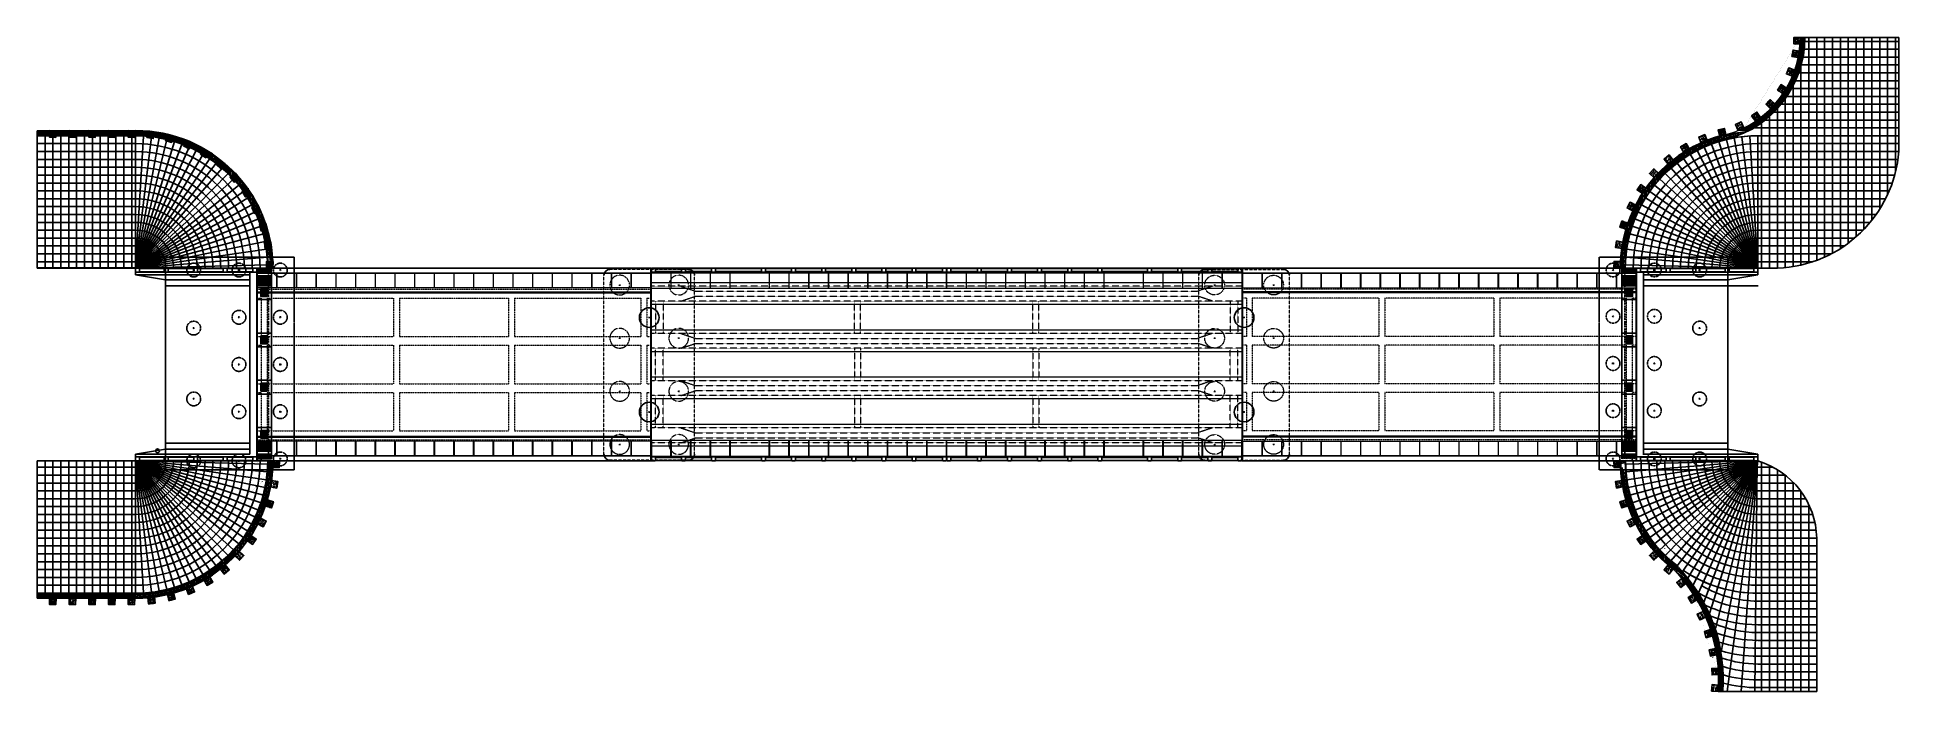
# Model space of a CAD drawing. Header units: inches. Extents: x 215676 to 3518780154, y 2761699 to 325936546.
# Drawn here: x 113264771 to 113359350, y 9446524 to 9479796 of the extents above; entities that cross this region are included whole.
import ezdxf

# ---------------------------------------------------------------- set-up
doc = ezdxf.new("R2010")
doc.units = ezdxf.units.IN
doc.header["$MEASUREMENT"] = 0
for name, pattern in [('ACAD_ISO03W100', [30, 12, -18]), ('DASHED', [0.75, 0.5, -0.25]), ('DASHED2', [0.375, 0.25, -0.125]), ('HIDDEN', [9.525, 6.35, -3.175])]:
    doc.linetypes.add(name, pattern=pattern)
for name, color, linetype in [('Abutment W Line', 11, 'Continuous'), ('Bearing  peat', 11, 'Continuous'), ('Deck Slab', 11, 'Continuous'), ('Extra Line', 134, 'Continuous'), ('Hatching', 65, 'Continuous'), ('Pile', 11, 'Continuous'), ('Ralling', 6, 'Continuous'), ('RL', 1, 'Continuous')]:
    doc.layers.add(name, color=color, linetype=linetype)
for name, color, linetype, lineweight in [('Box', 30, 'Continuous', 13), ('Center Line', 9, 'Continuous', 18), ('Conc out', 6, 'Continuous', 15), ('Concrete', 4, 'Continuous', 13), ('Girder Line', 7, 'Continuous', 18), ('Pire Line', 11, 'Continuous', 18), ('Railing', 6, 'Continuous', 15), ('Road', 7, 'Continuous', 30), ('Text_Title', 1, 'Continuous', 20)]:
    doc.layers.add(name, color=color, linetype=linetype, lineweight=lineweight)
pattern_1 = [(95, (107366486.56, 9391556.134), (-63.2583633, -5.53438966), [])]
pattern_2 = [(45, (113368225.44, 9459709.1), (-33.67596, 33.67596), [])]
pattern_3 = [(0, (113368375.44, 9459709.098), (0, 25.4), [])]
pattern_4 = [(45, (113368225.44, 9457309.1), (-33.67596, 33.67596), [])]
pattern_5 = [(0, (113368375.44, 9457309.098), (0, 25.4), [])]
pattern_6 = [(0, (113368375.44, 9454909.098), (0, 25.4), [])]

# ---------------------------------------------------------------- blocks, each defined once
blk = doc.blocks.new('GJGJH')
at = {"layer": 'Center Line'}
for p, q in [((-5288, 2450), (-5213, 2450)), ((-5250, 2488), (-5250, 2413)), ((-2587, 2450), (-2512, 2450)), ((-2550, 2488), (-2550, 2413)), ((113, 2450), (188, 2450)), ((150, 2488), (150, 2413)), ((2813, 2450), (2888, 2450)), ((2850, 2488), (2850, 2413)), ((-3562, 950), (-3637, 950)), ((-3600, 988), (-3600, 913)), ((1237, 950), (1162, 950)), ((1200, 988), (1200, 913)), ((-5288, -550), (-5213, -550)), ((-5288, -550), (-5213, -550)), ((-5250, -587), (-5250, -512)), ((-5250, -512), (-5250, -587)), ((-2587, -550), (-2512, -550)), ((-2550, -587), (-2550, -512)), ((113, -550), (188, -550)), ((150, -587), (150, -512)), ((2813, -550), (2888, -550)), ((2850, -587), (2850, -512))]:
    blk.add_line(p, q, dxfattribs=at)
at = {"layer": 'Pile', "ltscale": 3}
for centre in [(-3600, 950), (1200, 950)]:
    blk.add_circle(centre, 500, dxfattribs=at)
for centre, start, end in [((-5750, 2950), 90, 180), ((3350, 2950), 0, 90), ((-5750, -1050), 180, 270), ((3350, -1050), 270, 0)]:
    blk.add_arc(centre, 300, start, end, dxfattribs=at)
at = {"layer": 'Pire Line', "linetype": 'HIDDEN', "ltscale": 0.3}
for p, q in [((-6050, -1050), (-6050, 2950)), ((3350, 3250), (-5750, 3250)), ((3650, -1050), (3650, 2950)), ((3350, -1350), (-5750, -1350))]:
    blk.add_line(p, q, dxfattribs=at)
for centre in [(-5250, 2450), (-2550, 2450), (150, 2450), (2850, 2450), (-5250, -550), (-2550, -550), (150, -550), (2850, -550)]:
    blk.add_circle(centre, 500, dxfattribs=at)
blk = doc.blocks.new('*U408')
at = {"ltscale": 10}
blk.add_line((0, 6725), (1, 0), dxfattribs=at)
blk = doc.blocks.new('*U409')
at = {"layer": 'RL', "color": 0, "linetype": 'ByBlock', "lineweight": -2, "transparency": 16777216}
for p, rotation in [((113349101, 9474038), 207.2634192478594), ((113349462, 9474210), 203.8554918418771), ((113349832, 9474361), 200.4475644358947), ((113350211, 9474490), 197.0396370299124), ((113350597, 9474595), 193.6317096239301), ((113350988, 9474678), 190.2237822179475), ((113351384, 9474737), 186.8158548119649), ((113351782, 9474773), 183.4079274059825), ((113352182, 9474785), 180), ((113347779, 9473143), 220.8951288717895), ((113348089, 9473396), 217.4872014658067), ((113348413, 9473630), 214.0792740598244), ((113348751, 9473844), 210.6713466538419), ((113346947, 9472281), 231.1189110897373), ((113347207, 9472585), 227.7109836837547), ((113347485, 9472873), 224.3030562777721), ((113346280, 9471285), 241.3426933076847), ((113346483, 9471630), 237.9347659017022), ((113346705, 9471962), 234.5268384957198), ((113345802, 9470186), 251.566475525632), ((113345939, 9470562), 248.1585481196495), ((113346099, 9470928), 244.750620713667), ((113345594, 9469414), 258.3823303375971), ((113345687, 9469803), 254.9744029316145), ((113345480, 9468623), 265.1981851495621), ((113345526, 9469020), 261.7902577435796), ((113345459, 9468223), 268.6061125555447)]:
    blk.add_blockref('*U408', p, dxfattribs=dict(at, rotation=rotation))
blk = doc.blocks.new('*U414')
at = {"ltscale": 10}
blk.add_line((0, 6725), (1, 0), dxfattribs=at)
blk = doc.blocks.new('*U415')
at = {"layer": 'RL', "color": 0, "linetype": 'ByBlock', "lineweight": -2, "transparency": 16777216}
for p, rotation in [((42279, 412456), 224.3108493228008), ((42573, 412727), 220.9029219168183), ((42883, 412979), 217.4949945108358), ((41499, 411546), 234.5346315407484), ((41741, 411864), 231.1267041347658), ((42001, 412168), 227.7187767287832), ((40894, 410511), 244.758413758696), ((41075, 410868), 241.3504863527136), ((41277, 411213), 237.9425589467311), ((40596, 409769), 251.574268570661), ((40734, 410145), 248.1663411646785), ((40320, 408603), 261.7980507886081), ((40389, 408997), 258.3901233826257), ((40481, 409386), 254.9821959766432), ((40254, 407806), 268.6139056005731), ((40275, 408206), 265.2059781945906)]:
    blk.add_blockref('*U414', p, dxfattribs=dict(at, rotation=rotation))
blk = doc.blocks.new('gfffe')
at = {"true_color": 0xed1f24}
h = blk.add_hatch(dxfattribs=at)
h.set_pattern_fill('AR-CONC', color=240)
h.set_pattern_definition([(50, (5949314.33, 76386.58), (182.1847, -15.9391), [19.05, -209.55]), (355, (5949314.33, 76386.58), (-35.2434, 191.0568), [15.24, -167.6406]), (100.4514, (5949329.51, 76385.25), (146.9412, 175.1178), [16.19, -178.0902]), (46.1842, (5949314.33, 76437.38), (271.079, -42.0423), [28.575, -314.325]), (96.6356, (5949336.92, 76433.87), (237.404, 247.426), [24.285, -267.1356]), (351.1842, (5949314.33, 76437.38), (237.404, 247.426), [22.86, -251.46]), (21, (5949339.73, 76424.68), (151.6144, -102.2652), [19.05, -209.55]), (326, (5949339.73, 76424.68), (61.802, 184.188), [15.24, -167.64]), (71.4514, (5949352.36, 76416.15), (213.4164, 81.9228), [16.19, -178.09]), (37.5, (5949314.33, 76386.58), (3.0886, 84.55504), [0, -165.608, 0, -170.18, 0, -168.275]), (7.5, (5949314.33, 76386.58), (66.81966, 100.1806), [0, -97.028, 0, -161.798, 0, -64.135]), (327.5, (5949257.686, 76386.58), (135.5906, -5.72874), [0, -63.5, 0, -198.12, 0, -262.89]), (317.5, (5949232.29, 76386.58), (148.1292, 25.4265), [0, -82.55, 0, -131.572, 0, -186.69])])
h.paths.add_polyline_path([(5963085, 76844), (5962756, 76833), (5962767, 76504), (5963096, 76515)])
at = {"ltscale": 10}
blk.add_lwpolyline([(5962756, 76833), (5963085, 76844), (5963096, 76515), (5962767, 76504)], close=True, dxfattribs=at)
blk = doc.blocks.new('*U413')
at = {"layer": 'RL', "rotation": 270.0000000000042}
blk.add_blockref('gfffe', (-76504, 5962767), dxfattribs=at)
blk = doc.blocks.new('*U410')
at = {"layer": 'RL', "color": 0, "linetype": 'ByBlock', "lineweight": -2, "transparency": 16777216}
for p, rotation in [((6035779, 83206), 16.07072116551191), ((6036757, 83413), 7.856272489801484), ((6033963, 82386), 32.49961851693282), ((6034842, 82861), 24.28516984122234), ((6032452, 81086), 48.92851586835366), ((6033161, 81791), 40.71406719264328), ((6031851, 80288), 57.14296454406424), ((6031370, 79412), 65.35741321977476), ((6031020, 78476), 73.57186189548518), ((6030807, 77500), 81.7863105711956), ((6030735, 76504), 90.00075924690609)]:
    blk.add_blockref('*U413', p, dxfattribs=dict(at, rotation=rotation))
for p in [(6037754, 83479), (6038754, 83479), (6039754, 83479), (6040754, 83479), (6041754, 83479)]:
    blk.add_blockref('*U413', p, dxfattribs=at)
blk = doc.blocks.new('*U411')
at = {"ltscale": 10}
blk.add_line((0, 6725), (1, 0), dxfattribs=at)
blk = doc.blocks.new('*U412')
at = {"layer": 'RL', "color": 0, "linetype": 'ByBlock', "lineweight": -2, "transparency": 16777216}
for p, rotation in [((-416126, -43497), 197.0396370299124), ((-415740, -43391), 193.6317096239301), ((-415349, -43308), 190.2237822179475), ((-414953, -43249), 186.8158548119649), ((-414555, -43213), 183.4079274059825), ((-414155, -43201), 180), ((-417924, -44356), 214.0792740598244), ((-417586, -44142), 210.6713466538419), ((-417236, -43949), 207.2634192478594), ((-416875, -43776), 203.8554918418771), ((-416505, -43625), 200.4475644358947), ((-418852, -45114), 224.3030562777721), ((-418558, -44843), 220.8951288717895), ((-418248, -44590), 217.4872014658067), ((-419632, -46024), 234.5268384957198), ((-419390, -45705), 231.1189110897373), ((-419130, -45401), 227.7109836837547), ((-420238, -47058), 244.750620713667), ((-420057, -46701), 241.3426933076847), ((-419854, -46356), 237.9347659017022), ((-420650, -48183), 254.9744029316145), ((-420535, -47800), 251.566475525632), ((-420398, -47424), 248.1585481196495), ((-420811, -48966), 261.7902577435796), ((-420743, -48572), 258.3823303375971), ((-420878, -49763), 268.6061125555447), ((-420857, -49363), 265.1981851495621)]:
    blk.add_blockref('*U411', p, dxfattribs=dict(at, rotation=rotation))
blk = doc.blocks.new('*U416')
at = {"layer": 'RL', "rotation": 270.0000000000042}
blk.add_blockref('gfffe', (-76504, 5962767), dxfattribs=at)
blk = doc.blocks.new('*U417')
at = {"layer": 'RL', "color": 0, "linetype": 'ByBlock', "lineweight": -2, "transparency": 16777216}
for p, rotation in [((5951256, 83479), 180), ((5952256, 83479), 180), ((5953256, 83479), 180), ((5954256, 83479), 180), ((5955256, 83479), 180), ((5956253, 83413), 172.1437275101996), ((5957231, 83206), 163.9292788344888), ((5958168, 82861), 155.714830158778), ((5959047, 82386), 147.5003814830672), ((5959849, 81791), 139.2859328073564), ((5960558, 81086), 131.0714841316456), ((5961159, 80288), 122.8570354559347), ((5961640, 79412), 114.642586780224), ((5961990, 78476), 106.4281381045132), ((5962203, 77500), 98.2136894288024), ((5962275, 76504), 89.9992407530916)]:
    blk.add_blockref('*U416', p, dxfattribs=dict(at, rotation=rotation))
blk = doc.blocks.new('*U406')
at = {"ltscale": 10}
blk.add_line((0, 6725), (1, 0), dxfattribs=at)
blk = doc.blocks.new('*U407')
at = {"layer": 'RL', "color": 0, "linetype": 'ByBlock', "lineweight": -2, "transparency": 16777216}
for p, rotation in [((45783, 414262), 190.2237822179475), ((46178, 414321), 186.8158548119649), ((46577, 414357), 183.4079274059825), ((46977, 414369), 180), ((43546, 413428), 210.6713466538419), ((43896, 413622), 207.2634192478594), ((44257, 413794), 203.8554918418771), ((44627, 413945), 200.4475644358947), ((45006, 414073), 197.0396370299124), ((45392, 414179), 193.6317096239301), ((42279, 412456), 224.3030562777721), ((42574, 412727), 220.8951288717895), ((42884, 412980), 217.4872014658067), ((43208, 413214), 214.0792740598244), ((41500, 411546), 234.5268384957198), ((41742, 411865), 231.1189110897373), ((42002, 412169), 227.7109836837547), ((40894, 410512), 244.750620713667), ((41075, 410869), 241.3426933076847), ((41278, 411214), 237.9347659017022), ((40597, 409770), 251.566475525632), ((40734, 410146), 248.1585481196495), ((40321, 408604), 261.7902577435796), ((40389, 408998), 258.3823303375971), ((40482, 409387), 254.9744029316145), ((40254, 407807), 268.6061125555447), ((40275, 408207), 265.1981851495621)]:
    blk.add_blockref('*U406', p, dxfattribs=dict(at, rotation=rotation))
blk = doc.blocks.new('PNAU')
at = {"layer": 'Hatching', "lineweight": 18, "true_color": 0x58ba48}
h = blk.add_hatch(dxfattribs=at)
h.set_pattern_fill('ANSI31', color=85, scale=400, angle=50)
h.set_pattern_definition([(95, (0, 0), (-49.809734905, -4.357787137), [])])
edge = h.paths.add_edge_path()
edge.add_line((113354600, 9479776), (113354350, 9479785))
edge.add_arc((113349156, 9479822), 5194, 296.66801, 359.58679, ccw=False)
edge.add_line((113351487, 9475181), (113351487, 9475180))
edge.add_line((113351487, 9475180), (113351427, 9475153))
edge.add_arc((113349218, 9479976), 5305, 293.54223, 294.6019, ccw=False)
edge.add_line((113351337, 9475113), (113351187, 9475045))
edge.add_line((113351187, 9475045), (113351185, 9475049))
edge.add_arc((113349218, 9479976), 5305, 284.75466, 291.7649, ccw=False)
edge.add_arc((113352182, 9468060), 6975, 93.73397, 103.36689, ccw=False)
edge.add_arc((113349145, 9479825), 5455, 298.25994, 359.48361)
h = blk.add_hatch(dxfattribs=at)
h.set_pattern_fill('ANSI31', color=85, scale=20, angle=50)
h.set_pattern_definition(pattern_1)
edge = h.paths.add_edge_path()
edge.add_line((113269771, 9475035), (113264771, 9475035))
edge.add_line((113264771, 9475035), (113264771, 9474785))
edge.add_line((113264771, 9474785), (113269771, 9474785))
edge.add_arc((113269773, 9468062), 6723, 365.15392, 450.01628, ccw=False)
edge.add_line((113276469, 9468666), (113276723, 9468630))
edge.add_arc((113269781, 9468071), 6964, 364.60658, 450.08456)
edge = h.paths.add_edge_path()
edge.add_line((113276723, 9468630), (113276469, 9468666))
edge.add_arc((113269771, 9468060), 6725, 360.89824, 365.1702, ccw=False)
edge.add_arc((113276659, 9468026), 214, 427.46681, 499.57798, ccw=False)
edge.add_line((113276741, 9468224), (113276723, 9468630))
edge = h.paths.add_edge_path()
edge.add_arc((113276659, 9468026), 214, 427.46681, 499.57798)
edge.add_line((113276495, 9468165), (113276496, 9468060))
edge.add_line((113276496, 9468060), (113276746, 9468060))
edge.add_line((113276746, 9468060), (113276741, 9468224))
h = blk.add_hatch(dxfattribs=at)
h.set_pattern_fill('ANSI31', color=85, scale=20, angle=50)
h.set_pattern_definition(pattern_1)
edge = h.paths.add_edge_path()
edge.add_line((113350569, 9474846), (113350570, 9474843))
edge.add_line((113350570, 9474843), (113351694, 9475021))
edge.add_arc((113349238, 9479730), 5311, 284.81699, 297.54465, ccw=False)
edge.add_arc((113352179, 9468063), 6722, 103.61905, 174.85025)
edge.add_line((113345484, 9468666), (113345230, 9468630))
edge.add_arc((113352165, 9468074), 6957, 103.26144, 175.41431, ccw=False)
edge = h.paths.add_edge_path()
edge.add_line((113345230, 9468630), (113345484, 9468666))
edge.add_arc((113352182, 9468060), 6725, 174.8298, 179.10176)
edge.add_arc((113345294, 9468026), 214, 40.42202, 112.53319)
edge.add_line((113345212, 9468224), (113345230, 9468630))
edge = h.paths.add_edge_path()
edge.add_arc((113345294, 9468026), 214, 40.42202, 112.53319, ccw=False)
edge.add_line((113345458, 9468165), (113345457, 9468060))
edge.add_line((113345457, 9468060), (113345207, 9468060))
edge.add_line((113345207, 9468060), (113345212, 9468224))
at = {"layer": 'Hatching', "linetype": 'Continuous', "ltscale": 3}
h = blk.add_hatch(dxfattribs=at)
h.set_pattern_fill('ANSI31', color=256, scale=15, style=2)
h.set_pattern_definition(pattern_2)
h.paths.add_polyline_path([(113275921, 9468060), (113276671, 9468060), (113276671, 9467810), (113275921, 9467810)])
h = blk.add_hatch(dxfattribs=at)
h.set_pattern_fill('ANSI31', color=256, scale=15, style=2)
h.set_pattern_definition(pattern_2)
h.paths.add_polyline_path([(113275921, 9467660), (113276671, 9467660), (113276671, 9467160), (113275921, 9467160)])
h = blk.add_hatch(dxfattribs=at)
h.set_pattern_fill('ANSI31', color=256, scale=15, style=2)
h.set_pattern_definition(pattern_2)
h.paths.add_polyline_path([(113346032, 9468060), (113345282, 9468060), (113345282, 9467810), (113346032, 9467810)])
h = blk.add_hatch(dxfattribs=at)
h.set_pattern_fill('ANSI31', color=256, scale=15, style=2)
h.set_pattern_definition(pattern_2)
h.paths.add_polyline_path([(113346032, 9467660), (113345282, 9467660), (113345282, 9467160), (113346032, 9467160)])
h = blk.add_hatch(dxfattribs=at)
h.set_pattern_fill('LINE,_I', color=256, scale=8, style=2)
h.set_pattern_definition(pattern_3)
h.paths.add_polyline_path([(113276136, 9467010), (113276296, 9467010), (113276296, 9466810), (113276136, 9466810)])
h.paths.add_polyline_path([(113276296, 9466810), (113276296, 9467010), (113276456, 9467010), (113276456, 9466810)])
h.paths.add_polyline_path([(113276296, 9466810), (113276456, 9466810), (113276456, 9466610), (113276296, 9466610)])
h.paths.add_polyline_path([(113276296, 9466610), (113276136, 9466610), (113276136, 9466810), (113276296, 9466810)])
h = blk.add_hatch(dxfattribs=at)
h.set_pattern_fill('LINE,_I', color=256, scale=8, style=2)
h.set_pattern_definition(pattern_3)
h.paths.add_polyline_path([(113345817, 9467010), (113345657, 9467010), (113345657, 9466810), (113345817, 9466810)])
h.paths.add_polyline_path([(113345657, 9466810), (113345657, 9467010), (113345497, 9467010), (113345497, 9466810)])
h.paths.add_polyline_path([(113345657, 9466810), (113345497, 9466810), (113345497, 9466610), (113345657, 9466610)])
h.paths.add_polyline_path([(113345657, 9466610), (113345817, 9466610), (113345817, 9466810), (113345657, 9466810)])
h = blk.add_hatch(dxfattribs=at)
h.set_pattern_fill('LINE,_I', color=256, scale=8, style=2)
h.set_pattern_definition(pattern_5)
h.paths.add_polyline_path([(113276136, 9464610), (113276296, 9464610), (113276296, 9464410), (113276136, 9464410)])
h.paths.add_polyline_path([(113276296, 9464410), (113276296, 9464610), (113276456, 9464610), (113276456, 9464410)])
h.paths.add_polyline_path([(113276296, 9464410), (113276456, 9464410), (113276456, 9464210), (113276296, 9464210)])
h.paths.add_polyline_path([(113276296, 9464210), (113276136, 9464210), (113276136, 9464410), (113276296, 9464410)])
h = blk.add_hatch(dxfattribs=at)
h.set_pattern_fill('LINE,_I', color=256, scale=8, style=2)
h.set_pattern_definition(pattern_5)
h.paths.add_polyline_path([(113345817, 9464610), (113345657, 9464610), (113345657, 9464410), (113345817, 9464410)])
h.paths.add_polyline_path([(113345657, 9464410), (113345657, 9464610), (113345497, 9464610), (113345497, 9464410)])
h.paths.add_polyline_path([(113345657, 9464410), (113345497, 9464410), (113345497, 9464210), (113345657, 9464210)])
h.paths.add_polyline_path([(113345657, 9464210), (113345817, 9464210), (113345817, 9464410), (113345657, 9464410)])
h = blk.add_hatch(dxfattribs=at)
h.set_pattern_fill('LINE,_I', color=256, scale=8, style=2)
h.set_pattern_definition(pattern_6)
h.paths.add_polyline_path([(113276136, 9462210), (113276296, 9462210), (113276296, 9462010), (113276136, 9462010)])
h.paths.add_polyline_path([(113276296, 9462010), (113276296, 9462210), (113276456, 9462210), (113276456, 9462010)])
h.paths.add_polyline_path([(113276296, 9462010), (113276456, 9462010), (113276456, 9461810), (113276296, 9461810)])
h.paths.add_polyline_path([(113276296, 9461810), (113276136, 9461810), (113276136, 9462010), (113276296, 9462010)])
h = blk.add_hatch(dxfattribs=at)
h.set_pattern_fill('LINE,_I', color=256, scale=8, style=2)
h.set_pattern_definition(pattern_6)
h.paths.add_polyline_path([(113345817, 9462210), (113345657, 9462210), (113345657, 9462010), (113345817, 9462010)])
h.paths.add_polyline_path([(113345657, 9462010), (113345657, 9462210), (113345497, 9462210), (113345497, 9462010)])
h.paths.add_polyline_path([(113345657, 9462010), (113345497, 9462010), (113345497, 9461810), (113345657, 9461810)])
h.paths.add_polyline_path([(113345657, 9461810), (113345817, 9461810), (113345817, 9462010), (113345657, 9462010)])
h = blk.add_hatch(dxfattribs=at)
h.set_pattern_fill('LINE,_I', color=256, scale=8, style=2)
h.set_pattern_definition(pattern_5)
h.paths.add_polyline_path([(113276136, 9459410), (113276296, 9459410), (113276296, 9459610), (113276136, 9459610)])
h.paths.add_polyline_path([(113276296, 9459610), (113276296, 9459410), (113276456, 9459410), (113276456, 9459610)])
h.paths.add_polyline_path([(113276296, 9459610), (113276456, 9459610), (113276456, 9459810), (113276296, 9459810)])
h.paths.add_polyline_path([(113276296, 9459810), (113276136, 9459810), (113276136, 9459610), (113276296, 9459610)])
h = blk.add_hatch(dxfattribs=at)
h.set_pattern_fill('LINE,_I', color=256, scale=8, style=2)
h.set_pattern_definition(pattern_5)
h.paths.add_polyline_path([(113345817, 9459410), (113345657, 9459410), (113345657, 9459610), (113345817, 9459610)])
h.paths.add_polyline_path([(113345657, 9459610), (113345657, 9459410), (113345497, 9459410), (113345497, 9459610)])
h.paths.add_polyline_path([(113345657, 9459610), (113345497, 9459610), (113345497, 9459810), (113345657, 9459810)])
h.paths.add_polyline_path([(113345657, 9459810), (113345817, 9459810), (113345817, 9459610), (113345657, 9459610)])
h = blk.add_hatch(dxfattribs=at)
h.set_pattern_fill('ANSI31', color=256, scale=15, style=2)
h.set_pattern_definition(pattern_4)
h.paths.add_polyline_path([(113275921, 9458760), (113276671, 9458760), (113276671, 9459260), (113275921, 9459260)])
h = blk.add_hatch(dxfattribs=at)
h.set_pattern_fill('ANSI31', color=256, scale=15, style=2)
h.set_pattern_definition(pattern_4)
h.paths.add_polyline_path([(113346032, 9458760), (113345282, 9458760), (113345282, 9459260), (113346032, 9459260)])
at = {"layer": 'Hatching', "lineweight": 18, "true_color": 0x58ba48}
h = blk.add_hatch(dxfattribs=at)
h.set_pattern_fill('ANSI31', color=85, scale=20, angle=50)
h.set_pattern_definition([(95, (107366486.56, 9389056.134), (-63.2583633, -5.53438966), [])])
edge = h.paths.add_edge_path()
edge.add_line((113269771, 9451285), (113264771, 9451285))
edge.add_line((113264771, 9451285), (113264771, 9451535))
edge.add_line((113264771, 9451535), (113269771, 9451535))
edge.add_arc((113269773, 9458258), 6723, 269.98372, 354.84608)
edge.add_line((113276469, 9457654), (113276723, 9457689))
edge.add_arc((113269781, 9458249), 6964, 269.91544, 355.39342, ccw=False)
edge = h.paths.add_edge_path()
edge.add_line((113276723, 9457689), (113276469, 9457654))
edge.add_arc((113269771, 9458260), 6725, 354.8298, 359.10176)
edge.add_arc((113276659, 9458293), 214, 220.42202, 292.53319)
edge.add_line((113276741, 9458095), (113276723, 9457689))
edge = h.paths.add_edge_path()
edge.add_arc((113276659, 9458293), 214, 220.42202, 292.53319, ccw=False)
edge.add_line((113276495, 9458154), (113276496, 9458260))
edge.add_line((113276496, 9458260), (113276746, 9458260))
edge.add_line((113276746, 9458260), (113276741, 9458095))
at = {"layer": 'Hatching', "linetype": 'Continuous', "ltscale": 3}
h = blk.add_hatch(dxfattribs=at)
h.set_pattern_fill('ANSI31', color=256, scale=15, style=2)
h.set_pattern_definition(pattern_4)
h.paths.add_polyline_path([(113275921, 9458360), (113276671, 9458360), (113276671, 9458610), (113275921, 9458610)])
at = {"layer": 'Hatching', "lineweight": 18, "true_color": 0x58ba48}
h = blk.add_hatch(dxfattribs=at)
h.set_pattern_fill('ANSI31', color=85, scale=20, angle=50)
h.set_pattern_definition([(95, (107366486.56, 9389056.134), (-63.2583633, -5.53438966), [])])
edge = h.paths.add_edge_path()
edge.add_line((113345230, 9457689), (113345484, 9457654))
edge.add_arc((113352182, 9458260), 6725, 180.89824, 185.1702, ccw=False)
edge.add_arc((113345294, 9458293), 214, 247.46681, 319.57798, ccw=False)
edge.add_line((113345212, 9458095), (113345230, 9457689))
edge = h.paths.add_edge_path()
edge.add_arc((113345294, 9458293), 214, 247.46681, 319.57798)
edge.add_line((113345458, 9458154), (113345457, 9458260))
edge.add_line((113345457, 9458260), (113345207, 9458260))
edge.add_line((113345207, 9458260), (113345212, 9458095))
edge = h.paths.add_edge_path()
edge.add_line((113348716, 9452201), (113348074, 9452935))
edge.add_line((113348074, 9452935), (113347778, 9453177))
edge.add_arc((113352182, 9458260), 6725, 185.1702, 229.09708, ccw=False)
edge.add_line((113345484, 9457654), (113345230, 9457689))
edge.add_arc((113352228, 9458283), 7023, 184.85245, 229.12538)
edge.add_line((113347632, 9452973), (113348716, 9452201))
at = {"layer": 'Hatching', "linetype": 'Continuous', "ltscale": 3}
h = blk.add_hatch(dxfattribs=at)
h.set_pattern_fill('ANSI31', color=256, scale=15, style=2)
h.set_pattern_definition(pattern_4)
h.paths.add_polyline_path([(113346032, 9458360), (113345282, 9458360), (113345282, 9458610), (113346032, 9458610)])
at = {"layer": 'Hatching', "lineweight": 18, "true_color": 0x58ba48}
h = blk.add_hatch(dxfattribs=at)
h.set_pattern_fill('ANSI31', color=85, scale=400, angle=50)
h.set_pattern_definition([(95, (0, -100), (-49.809734905, -4.357787137), [])])
edge = h.paths.add_edge_path()
edge.add_arc((113352182, 9458260), 6975, 232.20097, 240.18247)
edge.add_arc((113342255, 9447171), 8190, -4.45734, 37.9523, ccw=False)
edge.add_line((113350421, 9446535), (113350170, 9446535))
edge.add_arc((113342255, 9447171), 7940, 355.40193, 397.74083)
edge.add_line((113348534, 9452031), (113348537, 9452032))
edge.add_line((113348537, 9452032), (113348329, 9452287))
edge.add_line((113348329, 9452287), (113348327, 9452287))
edge.add_arc((113342255, 9447171), 7940, 40.11527, 44.62126)
at = {"ltscale": 10}
blk.add_line((113270621, 9468060, 0), (113264771, 9468060, 0), dxfattribs=at)
at = {"lineweight": 0}
blk.add_lwpolyline([(113295946, 9458260), (113295976, 9458260)], dxfattribs=at)
for centre, radius, start, end in [((113349202, 9479809), 5148, 285.40334, 359.73221), ((113349202, 9479809), 5398, 285.37329, 359.65041), ((113342255, 9447171), 7940, 355.40193, 44.80798), ((113342255, 9447171), 8190, 355.54266, 44.80798)]:
    blk.add_arc(centre, radius, start, end, dxfattribs=at)
at = {"ltscale": 10}
for centre, radius, start, end in [((113269771, 9468060), 6975, 0, 90), ((113269771, 9468060), 6725, 0, 90), ((113352173, 9468064), 6966, 103.30104, 180.03092), ((113269771, 9458260), 6975, 270, 0), ((113269771, 9458260), 6725, 270, 0), ((113352182, 9458260), 6975, 180, 232.20097), ((113352182, 9458260), 6725, 180, 232.50501)]:
    blk.add_arc(centre, radius, start, end, dxfattribs=at)
at = {"layer": 'Abutment W Line', "ltscale": 10}
blk.add_line((113270939, 9468060), (113265939, 9468060), dxfattribs=at)
at = {"layer": 'Abutment W Line', "ltscale": 5}
for p, q in [((113269771, 9468060), (113269771, 9467710)), ((113275571, 9467710), (113269771, 9467710)), ((113275571, 9467460), (113271296, 9467460)), ((113275571, 9465285), (113275571, 9467860)), ((113276671, 9468060), (113275921, 9468060)), ((113275921, 9465285), (113275921, 9468060)), ((113276671, 9468060), (113275921, 9468060)), ((113276671, 9467810), (113275921, 9467810)), ((113276671, 9467660), (113275921, 9467660)), ((113276671, 9465285), (113276671, 9468060)), ((113345282, 9468060), (113346032, 9468060)), ((113345282, 9465285), (113345282, 9468060)), ((113345282, 9468060), (113346032, 9468060)), ((113345282, 9467810), (113346032, 9467810)), ((113345282, 9467660), (113346032, 9467660)), ((113346032, 9465285), (113346032, 9468060)), ((113346382, 9465285), (113346382, 9467860)), ((113346382, 9467710), (113352182, 9467710)), ((113346382, 9467460), (113350657, 9467460)), ((113352182, 9468060), (113352182, 9467710)), ((113275571, 9467160), (113271296, 9467160)), ((113276671, 9467160), (113275921, 9467160)), ((113276671, 9466460), (113275921, 9466460)), ((113345282, 9467160), (113346032, 9467160)), ((113345282, 9466460), (113346032, 9466460)), ((113346382, 9467160), (113350657, 9467160)), ((113275571, 9465285), (113275571, 9458610)), ((113275921, 9465285), (113275921, 9458260)), ((113276671, 9464760), (113275921, 9464760)), ((113276671, 9465285), (113276671, 9458360)), ((113345282, 9465285), (113345282, 9458360)), ((113345282, 9464760), (113346032, 9464760)), ((113346032, 9465285), (113346032, 9458360)), ((113346382, 9465285), (113346382, 9458560)), ((113276671, 9464060), (113275921, 9464060)), ((113345282, 9464060), (113346032, 9464060)), ((113276671, 9462360), (113275921, 9462360)), ((113276671, 9461660), (113275921, 9461660)), ((113345282, 9462360), (113346032, 9462360)), ((113345282, 9461660), (113346032, 9461660)), ((113276671, 9459960), (113275921, 9459960)), ((113345282, 9459960), (113346032, 9459960)), ((113275571, 9459160), (113271296, 9459160)), ((113275571, 9458860), (113271296, 9458860)), ((113276671, 9459260), (113275921, 9459260)), ((113345282, 9459260), (113346032, 9459260)), ((113346382, 9459160), (113350657, 9459160)), ((113346382, 9458860), (113350657, 9458860)), ((113269771, 9458260), (113269771, 9458610)), ((113275571, 9458610), (113269771, 9458610)), ((113269771, 9458260), (113269771, 9458610)), ((113275571, 9458610), (113269771, 9458610)), ((113276671, 9458760), (113275921, 9458760)), ((113276671, 9458610), (113275921, 9458610)), ((113276671, 9458360), (113275921, 9458360)), ((113276671, 9458360), (113275921, 9458360)), ((113276671, 9458360), (113275921, 9458360)), ((113345282, 9458760), (113346032, 9458760)), ((113345282, 9458610), (113346032, 9458610)), ((113345282, 9458260), (113346032, 9458260)), ((113345282, 9458260), (113346032, 9458260)), ((113345282, 9458260), (113346032, 9458260)), ((113346382, 9458610), (113352182, 9458610)), ((113346382, 9458610), (113352182, 9458610)), ((113352182, 9458260), (113352182, 9458610)), ((113352182, 9458260), (113352182, 9458610))]:
    blk.add_line(p, q, dxfattribs=at)
at = {"layer": 'Abutment W Line'}
for p, q in [((113269771, 9467710), (113271296, 9467460)), ((113352182, 9467710), (113350657, 9467460)), ((113269771, 9458610), (113271296, 9458860)), ((113352182, 9458610), (113350657, 9458860))]:
    blk.add_line(p, q, dxfattribs=at)
at = {"layer": 'Abutment W Line', "linetype": 'ACAD_ISO03W100'}
for p, q in [((113276521, 9465285), (113276521, 9468060)), ((113345432, 9465285), (113345432, 9468060)), ((113276521, 9465285), (113276521, 9458360)), ((113345432, 9465285), (113345432, 9458360))]:
    blk.add_line(p, q, dxfattribs=at)
at = {"layer": 'Abutment W Line', "ltscale": 10}
blk.add_circle((113270881, 9458767), 100, dxfattribs=at)
at = {"layer": 'Bearing  peat', "linetype": 'Continuous'}
for points in [[(113276456, 9466610), (113276136, 9466610), (113276136, 9467010), (113276456, 9467010)], [(113345497, 9466610), (113345817, 9466610), (113345817, 9467010), (113345497, 9467010)], [(113276456, 9464210), (113276136, 9464210), (113276136, 9464610), (113276456, 9464610)], [(113345497, 9464210), (113345817, 9464210), (113345817, 9464610), (113345497, 9464610)], [(113276456, 9461810), (113276136, 9461810), (113276136, 9462210), (113276456, 9462210)], [(113345497, 9461810), (113345817, 9461810), (113345817, 9462210), (113345497, 9462210)], [(113276456, 9459810), (113276136, 9459810), (113276136, 9459410), (113276456, 9459410)], [(113345497, 9459810), (113345817, 9459810), (113345817, 9459410), (113345497, 9459410)]]:
    blk.add_lwpolyline(points, close=True, dxfattribs=at)
at = {"layer": 'Box', "linetype": 'Continuous', "lineweight": 20, "ltscale": 5}
for p, q in [((113275946, 9468060), (113275946, 9468060)), ((113346007, 9468060), (113346007, 9468060)), ((113275946, 9458160), (113275946, 9458160)), ((113294582, 9458260), (113277738, 9458260)), ((113295909, 9458260), (113294859, 9458260)), ((113326044, 9458260), (113327094, 9458260)), ((113327371, 9458260), (113344215, 9458260)), ((113346007, 9458260), (113346007, 9458260))]:
    blk.add_line(p, q, dxfattribs=at)
for points in [[(113275951, 9467805), (113276941, 9467805), (113276941, 9467065), (113275951, 9467065)], [(113276951, 9467805), (113277941, 9467805), (113277941, 9467065), (113276951, 9467065)], [(113277951, 9467805), (113278941, 9467805), (113278941, 9467065), (113277951, 9467065)], [(113278951, 9467805), (113279941, 9467805), (113279941, 9467065), (113278951, 9467065)], [(113279951, 9467805), (113280941, 9467805), (113280941, 9467065), (113279951, 9467065)], [(113280951, 9467805), (113281941, 9467805), (113281941, 9467065), (113280951, 9467065)], [(113281951, 9467805), (113282941, 9467805), (113282941, 9467065), (113281951, 9467065)], [(113282951, 9467805), (113283941, 9467805), (113283941, 9467065), (113282951, 9467065)], [(113283951, 9467805), (113284941, 9467805), (113284941, 9467065), (113283951, 9467065)], [(113284951, 9467805), (113285941, 9467805), (113285941, 9467065), (113284951, 9467065)], [(113285951, 9467805), (113286941, 9467805), (113286941, 9467065), (113285951, 9467065)], [(113286951, 9467805), (113286941, 9467805), (113286941, 9467065), (113286951, 9467065)], [(113286951, 9467805), (113287941, 9467805), (113287941, 9467065), (113286951, 9467065)], [(113287951, 9467805), (113288941, 9467805), (113288941, 9467065), (113287951, 9467065)], [(113288951, 9467805), (113289941, 9467805), (113289941, 9467065), (113288951, 9467065)], [(113289951, 9467805), (113290941, 9467805), (113290941, 9467065), (113289951, 9467065)], [(113290951, 9467805), (113291941, 9467805), (113291941, 9467065), (113290951, 9467065)], [(113291951, 9467805), (113292941, 9467805), (113292941, 9467065), (113291951, 9467065)], [(113292951, 9467805), (113293941, 9467805), (113293941, 9467065), (113292951, 9467065)], [(113293951, 9467805), (113294941, 9467805), (113294941, 9467065), (113293951, 9467065)], [(113294951, 9467805), (113295941, 9467805), (113295941, 9467065), (113294951, 9467065)], [(113327002, 9467805), (113326012, 9467805), (113326012, 9467065), (113327002, 9467065)], [(113328002, 9467805), (113327012, 9467805), (113327012, 9467065), (113328002, 9467065)], [(113329002, 9467805), (113328012, 9467805), (113328012, 9467065), (113329002, 9467065)], [(113330002, 9467805), (113329012, 9467805), (113329012, 9467065), (113330002, 9467065)], [(113331002, 9467805), (113330012, 9467805), (113330012, 9467065), (113331002, 9467065)], [(113332002, 9467805), (113331012, 9467805), (113331012, 9467065), (113332002, 9467065)], [(113333002, 9467805), (113332012, 9467805), (113332012, 9467065), (113333002, 9467065)], [(113334002, 9467805), (113333012, 9467805), (113333012, 9467065), (113334002, 9467065)], [(113335002, 9467805), (113334012, 9467805), (113334012, 9467065), (113335002, 9467065)], [(113335002, 9467805), (113335012, 9467805), (113335012, 9467065), (113335002, 9467065)], [(113336002, 9467805), (113335012, 9467805), (113335012, 9467065), (113336002, 9467065)], [(113337002, 9467805), (113336012, 9467805), (113336012, 9467065), (113337002, 9467065)], [(113338002, 9467805), (113337012, 9467805), (113337012, 9467065), (113338002, 9467065)], [(113339002, 9467805), (113338012, 9467805), (113338012, 9467065), (113339002, 9467065)], [(113340002, 9467805), (113339012, 9467805), (113339012, 9467065), (113340002, 9467065)], [(113341002, 9467805), (113340012, 9467805), (113340012, 9467065), (113341002, 9467065)], [(113342002, 9467805), (113341012, 9467805), (113341012, 9467065), (113342002, 9467065)], [(113343002, 9467805), (113342012, 9467805), (113342012, 9467065), (113343002, 9467065)], [(113344002, 9467805), (113343012, 9467805), (113343012, 9467065), (113344002, 9467065)], [(113345002, 9467805), (113344012, 9467805), (113344012, 9467065), (113345002, 9467065)], [(113346002, 9467805), (113345012, 9467805), (113345012, 9467065), (113346002, 9467065)], [(113275951, 9458515), (113276941, 9458515), (113276941, 9459255), (113275951, 9459255)], [(113276951, 9458515), (113277941, 9458515), (113277941, 9459255), (113276951, 9459255)], [(113277951, 9458515), (113278941, 9458515), (113278941, 9459255), (113277951, 9459255)], [(113278951, 9458515), (113279941, 9458515), (113279941, 9459255), (113278951, 9459255)], [(113279951, 9458515), (113280941, 9458515), (113280941, 9459255), (113279951, 9459255)], [(113280951, 9458515), (113281941, 9458515), (113281941, 9459255), (113280951, 9459255)], [(113281951, 9458515), (113282941, 9458515), (113282941, 9459255), (113281951, 9459255)], [(113282951, 9458515), (113283941, 9458515), (113283941, 9459255), (113282951, 9459255)], [(113283951, 9458515), (113284941, 9458515), (113284941, 9459255), (113283951, 9459255)], [(113284951, 9458515), (113285941, 9458515), (113285941, 9459255), (113284951, 9459255)], [(113285951, 9458515), (113286941, 9458515), (113286941, 9459255), (113285951, 9459255)], [(113286951, 9458515), (113286941, 9458515), (113286941, 9459255), (113286951, 9459255)], [(113286951, 9458515), (113287941, 9458515), (113287941, 9459255), (113286951, 9459255)], [(113287951, 9458515), (113288941, 9458515), (113288941, 9459255), (113287951, 9459255)], [(113288951, 9458515), (113289941, 9458515), (113289941, 9459255), (113288951, 9459255)], [(113289951, 9458515), (113290941, 9458515), (113290941, 9459255), (113289951, 9459255)], [(113290951, 9458515), (113291941, 9458515), (113291941, 9459255), (113290951, 9459255)], [(113291951, 9458515), (113292941, 9458515), (113292941, 9459255), (113291951, 9459255)], [(113292951, 9458515), (113293941, 9458515), (113293941, 9459255), (113292951, 9459255)], [(113293951, 9458515), (113294941, 9458515), (113294941, 9459255), (113293951, 9459255)], [(113294951, 9458515), (113295941, 9458515), (113295941, 9459255), (113294951, 9459255)], [(113327002, 9458515), (113326012, 9458515), (113326012, 9459255), (113327002, 9459255)], [(113328002, 9458515), (113327012, 9458515), (113327012, 9459255), (113328002, 9459255)], [(113329002, 9458515), (113328012, 9458515), (113328012, 9459255), (113329002, 9459255)], [(113330002, 9458515), (113329012, 9458515), (113329012, 9459255), (113330002, 9459255)], [(113331002, 9458515), (113330012, 9458515), (113330012, 9459255), (113331002, 9459255)], [(113332002, 9458515), (113331012, 9458515), (113331012, 9459255), (113332002, 9459255)], [(113333002, 9458515), (113332012, 9458515), (113332012, 9459255), (113333002, 9459255)], [(113334002, 9458515), (113333012, 9458515), (113333012, 9459255), (113334002, 9459255)], [(113335002, 9458515), (113334012, 9458515), (113334012, 9459255), (113335002, 9459255)], [(113335002, 9458515), (113335012, 9458515), (113335012, 9459255), (113335002, 9459255)], [(113336002, 9458515), (113335012, 9458515), (113335012, 9459255), (113336002, 9459255)], [(113337002, 9458515), (113336012, 9458515), (113336012, 9459255), (113337002, 9459255)], [(113338002, 9458515), (113337012, 9458515), (113337012, 9459255), (113338002, 9459255)], [(113339002, 9458515), (113338012, 9458515), (113338012, 9459255), (113339002, 9459255)], [(113340002, 9458515), (113339012, 9458515), (113339012, 9459255), (113340002, 9459255)], [(113341002, 9458515), (113340012, 9458515), (113340012, 9459255), (113341002, 9459255)], [(113342002, 9458515), (113341012, 9458515), (113341012, 9459255), (113342002, 9459255)], [(113343002, 9458515), (113342012, 9458515), (113342012, 9459255), (113343002, 9459255)], [(113344002, 9458515), (113343012, 9458515), (113343012, 9459255), (113344002, 9459255)], [(113345002, 9458515), (113344012, 9458515), (113344012, 9459255), (113345002, 9459255)], [(113346002, 9458515), (113345012, 9458515), (113345012, 9459255), (113346002, 9459255)]]:
    blk.add_lwpolyline(points, close=True, dxfattribs=at)
at = {"layer": 'Conc out'}
for p, q in [((113325976, 9467310), (113295976, 9467310)), ((113325976, 9466210), (113295976, 9466210)), ((113325976, 9464910), (113295976, 9464910)), ((113325976, 9463810), (113295976, 9463810)), ((113325976, 9462510), (113295976, 9462510)), ((113325976, 9461410), (113295976, 9461410)), ((113325976, 9460110), (113295976, 9460110)), ((113325976, 9459010), (113295976, 9459010))]:
    blk.add_line(p, q, dxfattribs=at)
at = {"layer": 'Concrete', "color": 4, "ltscale": 5}
for p, q in [((113295976, 9458260), (113295976, 9468060)), ((113325976, 9468060), (113325976, 9458260)), ((113325976, 9458260), (113295976, 9458260))]:
    blk.add_line(p, q, dxfattribs=at)
at = {"layer": 'Concrete', "color": 4, "linetype": 'DASHED2', "ltscale": 5}
for p, q in [((113295976, 9468060), (113325976, 9468060)), ((113325976, 9467135), (113295976, 9467135)), ((113325976, 9466385), (113295976, 9466385)), ((113296176, 9466385), (113296176, 9464735)), ((113296576, 9466385), (113296576, 9464735)), ((113297476, 9467135), (113298226, 9466885)), ((113297476, 9466385), (113298226, 9466635)), ((113298226, 9466885), (113323726, 9466885)), ((113298226, 9466635), (113323726, 9466635)), ((113306301, 9464760), (113306301, 9466385)), ((113306601, 9464760), (113306601, 9466385)), ((113315351, 9464760), (113315351, 9466385)), ((113315651, 9464760), (113315651, 9466385)), ((113324476, 9467135), (113323726, 9466885)), ((113324476, 9466385), (113323726, 9466635)), ((113325376, 9466360), (113325376, 9464760)), ((113325776, 9466360), (113325776, 9464760)), ((113325976, 9464735), (113295976, 9464735)), ((113297476, 9464735), (113298226, 9464485)), ((113298226, 9464485), (113323726, 9464485)), ((113324476, 9464735), (113323726, 9464485)), ((113325976, 9463985), (113295976, 9463985)), ((113296176, 9462360), (113296176, 9463985)), ((113296576, 9462360), (113296576, 9463985)), ((113297476, 9463985), (113298226, 9464235)), ((113298226, 9464235), (113323726, 9464235)), ((113306301, 9463960), (113306301, 9462360)), ((113306601, 9463960), (113306601, 9462360)), ((113315351, 9463960), (113315351, 9462360)), ((113315651, 9463960), (113315651, 9462360)), ((113324476, 9463985), (113323726, 9464235)), ((113325376, 9462360), (113325376, 9463960)), ((113325776, 9462360), (113325776, 9463960)), ((113325976, 9462335), (113295976, 9462335)), ((113297476, 9462335), (113298226, 9462085)), ((113297476, 9461585), (113298226, 9461835)), ((113298226, 9462085), (113323726, 9462085)), ((113298226, 9461835), (113323726, 9461835)), ((113324476, 9462335), (113323726, 9462085)), ((113324476, 9461585), (113323726, 9461835)), ((113325976, 9461585), (113295976, 9461585)), ((113296176, 9459935), (113296176, 9461585)), ((113296576, 9459935), (113296576, 9461585)), ((113306301, 9461560), (113306301, 9459960)), ((113306601, 9461560), (113306601, 9459960)), ((113315351, 9461560), (113315351, 9459960)), ((113315651, 9461560), (113315651, 9459960)), ((113325376, 9459960), (113325376, 9461560)), ((113325776, 9459960), (113325776, 9461560)), ((113325976, 9459935), (113295976, 9459935)), ((113297476, 9459935), (113298226, 9459685)), ((113324476, 9459935), (113323726, 9459685)), ((113325976, 9459185), (113295976, 9459185)), ((113297476, 9459185), (113298226, 9459435)), ((113298226, 9459685), (113323726, 9459685)), ((113298226, 9459435), (113323726, 9459435)), ((113324476, 9459185), (113323726, 9459435))]:
    blk.add_line(p, q, dxfattribs=at)
at = {"layer": 'Deck Slab'}
for p, q in [((113275946, 9467810), (113295946, 9467810)), ((113346007, 9467810), (113326006, 9467810)), ((113295946, 9458510), (113275946, 9458510)), ((113326006, 9458510), (113346007, 9458510))]:
    blk.add_line(p, q, dxfattribs=at)
at = {"layer": 'Deck Slab', "lineweight": 15}
for p, q in [((113295976, 9467825), (113296966, 9467825)), ((113295976, 9467020), (113295976, 9467825)), ((113296966, 9467825), (113296966, 9467020)), ((113296976, 9467825), (113297966, 9467825)), ((113296976, 9467020), (113296976, 9467825)), ((113297966, 9467825), (113297966, 9467020)), ((113297976, 9467825), (113298966, 9467825)), ((113297976, 9467020), (113297976, 9467825)), ((113298966, 9467825), (113298966, 9467020)), ((113298976, 9467825), (113299966, 9467825)), ((113298976, 9467020), (113298976, 9467825)), ((113299966, 9467825), (113299966, 9467020)), ((113299976, 9467825), (113301966, 9467825)), ((113299976, 9467020), (113299976, 9467825)), ((113301966, 9467825), (113301966, 9467020)), ((113301976, 9467825), (113302966, 9467825)), ((113301976, 9467020), (113301976, 9467825)), ((113302966, 9467825), (113302966, 9467020)), ((113302976, 9467825), (113303966, 9467825)), ((113302976, 9467020), (113302976, 9467825)), ((113303966, 9467825), (113303966, 9467020)), ((113303976, 9467825), (113304966, 9467825)), ((113303976, 9467020), (113303976, 9467825)), ((113304966, 9467825), (113304966, 9467020)), ((113304976, 9467825), (113305966, 9467825)), ((113304976, 9467020), (113304976, 9467825)), ((113305966, 9467825), (113305966, 9467020)), ((113305976, 9467825), (113306966, 9467825)), ((113305976, 9467020), (113305976, 9467825)), ((113306966, 9467825), (113306966, 9467020)), ((113306976, 9467825), (113307966, 9467825)), ((113306976, 9467020), (113306976, 9467825)), ((113307966, 9467825), (113307966, 9467020)), ((113307976, 9467825), (113308966, 9467825)), ((113307976, 9467020), (113307976, 9467825)), ((113308966, 9467825), (113308966, 9467020)), ((113308976, 9467825), (113309966, 9467825)), ((113308976, 9467020), (113308976, 9467825)), ((113309966, 9467825), (113309966, 9467020)), ((113309976, 9467825), (113310966, 9467825)), ((113309976, 9467020), (113309976, 9467825)), ((113310966, 9467825), (113310966, 9467020)), ((113310976, 9467825), (113311966, 9467825)), ((113310976, 9467020), (113310976, 9467825)), ((113311966, 9467825), (113311966, 9467020)), ((113311976, 9467825), (113312966, 9467825)), ((113311976, 9467020), (113311976, 9467825)), ((113312966, 9467825), (113312966, 9467020)), ((113312976, 9467825), (113313966, 9467825)), ((113312976, 9467020), (113312976, 9467825)), ((113313966, 9467825), (113313966, 9467020)), ((113313976, 9467825), (113314966, 9467825)), ((113313976, 9467020), (113313976, 9467825)), ((113314966, 9467825), (113314966, 9467020)), ((113314976, 9467825), (113315966, 9467825)), ((113314976, 9467020), (113314976, 9467825)), ((113315966, 9467825), (113315966, 9467020)), ((113315976, 9467825), (113316966, 9467825)), ((113315976, 9467020), (113315976, 9467825)), ((113316966, 9467825), (113316966, 9467020)), ((113316976, 9467825), (113317966, 9467825)), ((113316976, 9467020), (113316976, 9467825)), ((113317966, 9467825), (113317966, 9467020)), ((113317976, 9467825), (113318966, 9467825)), ((113317976, 9467020), (113317976, 9467825)), ((113318966, 9467825), (113318966, 9467020)), ((113318976, 9467825), (113320966, 9467825)), ((113318976, 9467020), (113318976, 9467825)), ((113320966, 9467825), (113320966, 9467020)), ((113320976, 9467825), (113321966, 9467825)), ((113320976, 9467020), (113320976, 9467825)), ((113321966, 9467825), (113321966, 9467020)), ((113321976, 9467825), (113322966, 9467825)), ((113321976, 9467020), (113321976, 9467825)), ((113322966, 9467825), (113322966, 9467020)), ((113322976, 9467825), (113323966, 9467825)), ((113322976, 9467020), (113322976, 9467825)), ((113323966, 9467825), (113323966, 9467020)), ((113323976, 9467825), (113324966, 9467825)), ((113323976, 9467020), (113323976, 9467825)), ((113324966, 9467825), (113324966, 9467020)), ((113324976, 9467825), (113325966, 9467825)), ((113324976, 9467020), (113324976, 9467825)), ((113325966, 9467825), (113325966, 9467020)), ((113296966, 9467020), (113295976, 9467020)), ((113297966, 9467020), (113296976, 9467020)), ((113298966, 9467020), (113297976, 9467020)), ((113299966, 9467020), (113298976, 9467020)), ((113301966, 9467020), (113299976, 9467020)), ((113302966, 9467020), (113301976, 9467020)), ((113303966, 9467020), (113302976, 9467020)), ((113304966, 9467020), (113303976, 9467020)), ((113305966, 9467020), (113304976, 9467020)), ((113306966, 9467020), (113305976, 9467020)), ((113307966, 9467020), (113306976, 9467020)), ((113308966, 9467020), (113307976, 9467020)), ((113309966, 9467020), (113308976, 9467020)), ((113310966, 9467020), (113309976, 9467020)), ((113311966, 9467020), (113310976, 9467020)), ((113312966, 9467020), (113311976, 9467020)), ((113313966, 9467020), (113312976, 9467020)), ((113314966, 9467020), (113313976, 9467020)), ((113315966, 9467020), (113314976, 9467020)), ((113316966, 9467020), (113315976, 9467020)), ((113317966, 9467020), (113316976, 9467020)), ((113318966, 9467020), (113317976, 9467020)), ((113320966, 9467020), (113318976, 9467020)), ((113321966, 9467020), (113320976, 9467020)), ((113322966, 9467020), (113321976, 9467020)), ((113323966, 9467020), (113322976, 9467020)), ((113324966, 9467020), (113323976, 9467020)), ((113325966, 9467020), (113324976, 9467020)), ((113296966, 9459300), (113295976, 9459300)), ((113295976, 9459300), (113295976, 9458495)), ((113296966, 9458495), (113296966, 9459300)), ((113297966, 9459300), (113296976, 9459300)), ((113296976, 9459300), (113296976, 9458495)), ((113297966, 9458495), (113297966, 9459300)), ((113298966, 9459300), (113297976, 9459300)), ((113297976, 9459300), (113297976, 9458495)), ((113298966, 9458495), (113298966, 9459300)), ((113299966, 9459300), (113298976, 9459300)), ((113298976, 9459300), (113298976, 9458495)), ((113299966, 9458495), (113299966, 9459300)), ((113301966, 9459300), (113299976, 9459300)), ((113299976, 9459300), (113299976, 9458495)), ((113301966, 9458495), (113301966, 9459300)), ((113302966, 9459300), (113301976, 9459300)), ((113301976, 9459300), (113301976, 9458495)), ((113302966, 9458495), (113302966, 9459300)), ((113303966, 9459300), (113302976, 9459300)), ((113302976, 9459300), (113302976, 9458495)), ((113303966, 9458495), (113303966, 9459300)), ((113304966, 9459300), (113303976, 9459300)), ((113303976, 9459300), (113303976, 9458495)), ((113304966, 9458495), (113304966, 9459300)), ((113305966, 9459300), (113304976, 9459300)), ((113304976, 9459300), (113304976, 9458495)), ((113305966, 9458495), (113305966, 9459300)), ((113306966, 9459300), (113305976, 9459300)), ((113305976, 9459300), (113305976, 9458495)), ((113306966, 9458495), (113306966, 9459300)), ((113307966, 9459300), (113306976, 9459300)), ((113306976, 9459300), (113306976, 9458495)), ((113307966, 9458495), (113307966, 9459300)), ((113308966, 9459300), (113307976, 9459300)), ((113307976, 9459300), (113307976, 9458495)), ((113308966, 9458495), (113308966, 9459300)), ((113309966, 9459300), (113308976, 9459300)), ((113308976, 9459300), (113308976, 9458495)), ((113309966, 9458495), (113309966, 9459300)), ((113310966, 9459300), (113309976, 9459300)), ((113309976, 9459300), (113309976, 9458495)), ((113310966, 9458495), (113310966, 9459300)), ((113311966, 9459300), (113310976, 9459300)), ((113310976, 9459300), (113310976, 9458495)), ((113311966, 9458495), (113311966, 9459300)), ((113312966, 9459300), (113311976, 9459300)), ((113311976, 9459300), (113311976, 9458495)), ((113312966, 9458495), (113312966, 9459300)), ((113313966, 9459300), (113312976, 9459300)), ((113312976, 9459300), (113312976, 9458495)), ((113313966, 9458495), (113313966, 9459300)), ((113314966, 9459300), (113313976, 9459300)), ((113313976, 9459300), (113313976, 9458495)), ((113314966, 9458495), (113314966, 9459300)), ((113315966, 9459300), (113314976, 9459300)), ((113314976, 9459300), (113314976, 9458495)), ((113315966, 9458495), (113315966, 9459300)), ((113316966, 9459300), (113315976, 9459300)), ((113315976, 9459300), (113315976, 9458495)), ((113316966, 9458495), (113316966, 9459300)), ((113317966, 9459300), (113316976, 9459300)), ((113316976, 9459300), (113316976, 9458495)), ((113317966, 9458495), (113317966, 9459300)), ((113318966, 9459300), (113317976, 9459300)), ((113317976, 9459300), (113317976, 9458495)), ((113318966, 9458495), (113318966, 9459300)), ((113320966, 9459300), (113318976, 9459300)), ((113318976, 9459300), (113318976, 9458495)), ((113320966, 9458495), (113320966, 9459300)), ((113321966, 9459300), (113320976, 9459300)), ((113320976, 9459300), (113320976, 9458495)), ((113321966, 9458495), (113321966, 9459300)), ((113322966, 9459300), (113321976, 9459300)), ((113321976, 9459300), (113321976, 9458495)), ((113322966, 9458495), (113322966, 9459300)), ((113323966, 9459300), (113322976, 9459300)), ((113322976, 9459300), (113322976, 9458495)), ((113323966, 9458495), (113323966, 9459300)), ((113324966, 9459300), (113323976, 9459300)), ((113323976, 9459300), (113323976, 9458495)), ((113324966, 9458495), (113324966, 9459300)), ((113325966, 9459300), (113324976, 9459300)), ((113324976, 9459300), (113324976, 9458495)), ((113325966, 9458495), (113325966, 9459300)), ((113295976, 9458495), (113296966, 9458495)), ((113296976, 9458495), (113297966, 9458495)), ((113297976, 9458495), (113298966, 9458495)), ((113298976, 9458495), (113299966, 9458495)), ((113299976, 9458495), (113301966, 9458495)), ((113301976, 9458495), (113302966, 9458495)), ((113302976, 9458495), (113303966, 9458495)), ((113303976, 9458495), (113304966, 9458495)), ((113304976, 9458495), (113305966, 9458495)), ((113305976, 9458495), (113306966, 9458495)), ((113306976, 9458495), (113307966, 9458495)), ((113307976, 9458495), (113308966, 9458495)), ((113308976, 9458495), (113309966, 9458495)), ((113309976, 9458495), (113310966, 9458495)), ((113310976, 9458495), (113311966, 9458495)), ((113311976, 9458495), (113312966, 9458495)), ((113312976, 9458495), (113313966, 9458495)), ((113313976, 9458495), (113314966, 9458495)), ((113314976, 9458495), (113315966, 9458495)), ((113315976, 9458495), (113316966, 9458495)), ((113316976, 9458495), (113317966, 9458495)), ((113317976, 9458495), (113318966, 9458495)), ((113318976, 9458495), (113320966, 9458495)), ((113320976, 9458495), (113321966, 9458495)), ((113321976, 9458495), (113322966, 9458495)), ((113322976, 9458495), (113323966, 9458495)), ((113323976, 9458495), (113324966, 9458495)), ((113324976, 9458495), (113325966, 9458495))]:
    blk.add_line(p, q, dxfattribs=at)
at = {"layer": 'Deck Slab'}
for points in [[(113295059, 9458260), (113275946, 9458260), (113275946, 9468060), (113295946, 9468060), (113295946, 9458260), (113294419, 9458260)], [(113326893, 9458260), (113346007, 9458260), (113346007, 9468060), (113326006, 9468060), (113326006, 9458260), (113327534, 9458260)]]:
    blk.add_lwpolyline(points, dxfattribs=at)
at = {"layer": 'Extra Line'}
for p, q in [((113272774, 9467960), (113272669, 9467960)), ((113272721, 9468012), (113272721, 9467932)), ((113275074, 9467960), (113274969, 9467960)), ((113275021, 9468012), (113275021, 9467932)), ((113346879, 9467960), (113346984, 9467960)), ((113346932, 9468012), (113346932, 9467932)), ((113349179, 9467960), (113349284, 9467960)), ((113349232, 9468012), (113349232, 9467932)), ((113277174, 9463160), (113277069, 9463160)), ((113344779, 9463210), (113344884, 9463210)), ((113277174, 9460760), (113277069, 9460760)), ((113344779, 9460810), (113344884, 9460810)), ((113272774, 9458260), (113272669, 9458260)), ((113272721, 9458213), (113272721, 9458312)), ((113275074, 9458259), (113274969, 9458259)), ((113275021, 9458207), (113275021, 9458315)), ((113346879, 9458360), (113346984, 9458360)), ((113346932, 9458307), (113346932, 9458415)), ((113349179, 9458360), (113349284, 9458360)), ((113349232, 9458313), (113349232, 9458412))]:
    blk.add_line(p, q, dxfattribs=at)
at = {"layer": 'Girder Line', "linetype": 'DASHED2', "lineweight": 25, "ltscale": 2}
for p, q in [((113271296, 9468610), (113271296, 9464410)), ((113277821, 9468610), (113271296, 9468610)), ((113277821, 9465285), (113277821, 9468610)), ((113344132, 9468610), (113350657, 9468610)), ((113344132, 9465285), (113344132, 9468610)), ((113350657, 9468610), (113350657, 9464410)), ((113277821, 9465285), (113277821, 9457810)), ((113344132, 9465285), (113344132, 9457810)), ((113271296, 9457810), (113271296, 9464410)), ((113350657, 9457810), (113350657, 9464410)), ((113277821, 9457810), (113271296, 9457810)), ((113344132, 9457810), (113350657, 9457810))]:
    blk.add_line(p, q, dxfattribs=at)
at = {"layer": 'Girder Line', "linetype": 'DASHED', "ltscale": 0.15}
for p, q in [((113277174, 9467960), (113277069, 9467960)), ((113277121, 9468012), (113277121, 9467907)), ((113344779, 9467960), (113344884, 9467960)), ((113344832, 9468012), (113344832, 9467907)), ((113275074, 9465560), (113274969, 9465560)), ((113275074, 9465560), (113274969, 9465560)), ((113275021, 9465612), (113275021, 9465560)), ((113275021, 9465507), (113275021, 9465560)), ((113277174, 9465560), (113277069, 9465560)), ((113277174, 9465560), (113277069, 9465560)), ((113277121, 9465612), (113277121, 9465560)), ((113277121, 9465507), (113277121, 9465560)), ((113344779, 9465610), (113344884, 9465610)), ((113344779, 9465610), (113344884, 9465610)), ((113344832, 9465662), (113344832, 9465610)), ((113344832, 9465557), (113344832, 9465610)), ((113346879, 9465610), (113346984, 9465610)), ((113346879, 9465610), (113346984, 9465610)), ((113346932, 9465662), (113346932, 9465610)), ((113346932, 9465557), (113346932, 9465610)), ((113272774, 9465010), (113272669, 9465010)), ((113272774, 9465010), (113272669, 9465010)), ((113272721, 9464963), (113272721, 9465062)), ((113349179, 9465010), (113349284, 9465010)), ((113349179, 9465010), (113349284, 9465010)), ((113349232, 9464963), (113349232, 9465062)), ((113275074, 9463160), (113274969, 9463160)), ((113275021, 9463107), (113275021, 9463212)), ((113277121, 9463107), (113277121, 9463212)), ((113344832, 9463157), (113344832, 9463262)), ((113346879, 9463210), (113346984, 9463210)), ((113346932, 9463157), (113346932, 9463262)), ((113272774, 9461410), (113272669, 9461410)), ((113272774, 9461410), (113272669, 9461410)), ((113272721, 9461363), (113272721, 9461462)), ((113275074, 9460760), (113274969, 9460760)), ((113275021, 9460707), (113275021, 9460812)), ((113277121, 9460707), (113277121, 9460812)), ((113344832, 9460757), (113344832, 9460862)), ((113346879, 9460810), (113346984, 9460810)), ((113346932, 9460757), (113346932, 9460862)), ((113349179, 9461410), (113349284, 9461410)), ((113349179, 9461410), (113349284, 9461410)), ((113349232, 9461363), (113349232, 9461462)), ((113277174, 9458360), (113277069, 9458360)), ((113277121, 9458307), (113277121, 9458412)), ((113344779, 9458360), (113344884, 9458360)), ((113344832, 9458307), (113344832, 9458412))]:
    blk.add_line(p, q, dxfattribs=at)
at = {"layer": 'Girder Line', "linetype": 'HIDDEN', "ltscale": 0.15}
for p, q in [((113275946, 9466985), (113295946, 9466985)), ((113275946, 9466535), (113276146, 9466535)), ((113276146, 9466535), (113276146, 9464585)), ((113276446, 9466535), (113282879, 9466535)), ((113276446, 9466535), (113276446, 9464585)), ((113282879, 9466535), (113282879, 9464585)), ((113283179, 9466535), (113288713, 9466535)), ((113283179, 9466535), (113283179, 9464585)), ((113288713, 9466535), (113288713, 9464585)), ((113289013, 9466535), (113295446, 9466535)), ((113289013, 9466535), (113289013, 9464585)), ((113295446, 9466535), (113295446, 9464585)), ((113295746, 9466535), (113295746, 9464585)), ((113346007, 9466985), (113326006, 9466985)), ((113326206, 9466535), (113326206, 9464585)), ((113332939, 9466535), (113326506, 9466535)), ((113326506, 9466535), (113326506, 9464585)), ((113332939, 9466535), (113332939, 9464585)), ((113338774, 9466535), (113333239, 9466535)), ((113333239, 9466535), (113333239, 9464585)), ((113338774, 9466535), (113338774, 9464585)), ((113345507, 9466535), (113339074, 9466535)), ((113339074, 9466535), (113339074, 9464585)), ((113345507, 9466535), (113345507, 9464585)), ((113346007, 9466535), (113345807, 9466535)), ((113345807, 9466535), (113345807, 9464585)), ((113275946, 9464585), (113276146, 9464585)), ((113276446, 9464585), (113282879, 9464585)), ((113283179, 9464585), (113288713, 9464585)), ((113289013, 9464585), (113295446, 9464585)), ((113295746, 9464585), (113295946, 9464585)), ((113326206, 9464585), (113326006, 9464585)), ((113332939, 9464585), (113326506, 9464585)), ((113338774, 9464585), (113333239, 9464585)), ((113345507, 9464585), (113339074, 9464585)), ((113346007, 9464585), (113345807, 9464585)), ((113275946, 9462160), (113275946, 9464460)), ((113275946, 9464135), (113276146, 9464135)), ((113276146, 9464135), (113276146, 9462185)), ((113276446, 9464135), (113276446, 9462185)), ((113276446, 9464135), (113282879, 9464135)), ((113282879, 9464135), (113282879, 9462185)), ((113283179, 9464135), (113288713, 9464135)), ((113283179, 9464135), (113283179, 9462185)), ((113288713, 9464135), (113288713, 9462185)), ((113289013, 9464135), (113295446, 9464135)), ((113289013, 9464135), (113289013, 9462185)), ((113295446, 9464135), (113295446, 9462185)), ((113295746, 9464135), (113295746, 9462185)), ((113326206, 9464135), (113326206, 9462185)), ((113326506, 9464135), (113326506, 9462185)), ((113332939, 9464135), (113326506, 9464135)), ((113332939, 9464135), (113332939, 9462185)), ((113338774, 9464135), (113333239, 9464135)), ((113333239, 9464135), (113333239, 9462185)), ((113338774, 9464135), (113338774, 9462185)), ((113345507, 9464135), (113339074, 9464135)), ((113339074, 9464135), (113339074, 9462185)), ((113345507, 9464135), (113345507, 9462185)), ((113345807, 9464135), (113345807, 9462185)), ((113346007, 9464135), (113345807, 9464135)), ((113346007, 9462160), (113346007, 9464460)), ((113275946, 9462185), (113276146, 9462185)), ((113275946, 9461735), (113276146, 9461735)), ((113276146, 9461735), (113276146, 9459785)), ((113276446, 9462185), (113282879, 9462185)), ((113276446, 9461735), (113276446, 9459785)), ((113276446, 9461735), (113282879, 9461735)), ((113282879, 9461735), (113282879, 9459785)), ((113283179, 9462185), (113288713, 9462185)), ((113283179, 9461735), (113288713, 9461735)), ((113283179, 9461735), (113283179, 9459785)), ((113288713, 9461735), (113288713, 9459785)), ((113289013, 9462185), (113295446, 9462185)), ((113289013, 9461735), (113295446, 9461735)), ((113289013, 9461735), (113289013, 9459785)), ((113295446, 9461735), (113295446, 9459785)), ((113295746, 9462185), (113295946, 9462185)), ((113295746, 9461735), (113295746, 9459785)), ((113326206, 9462185), (113326006, 9462185)), ((113326206, 9461735), (113326206, 9459785)), ((113332939, 9462185), (113326506, 9462185)), ((113326506, 9461735), (113326506, 9459785)), ((113332939, 9461735), (113326506, 9461735)), ((113332939, 9461735), (113332939, 9459785)), ((113338774, 9462185), (113333239, 9462185)), ((113338774, 9461735), (113333239, 9461735)), ((113333239, 9461735), (113333239, 9459785)), ((113338774, 9461735), (113338774, 9459785)), ((113345507, 9462185), (113339074, 9462185)), ((113345507, 9461735), (113339074, 9461735)), ((113339074, 9461735), (113339074, 9459785)), ((113345507, 9461735), (113345507, 9459785)), ((113346007, 9462185), (113345807, 9462185)), ((113345807, 9461735), (113345807, 9459785)), ((113346007, 9461735), (113345807, 9461735)), ((113275946, 9459785), (113276146, 9459785)), ((113276446, 9459785), (113282879, 9459785)), ((113283179, 9459785), (113288713, 9459785)), ((113289013, 9459785), (113295446, 9459785)), ((113295746, 9459785), (113295946, 9459785)), ((113326206, 9459785), (113326006, 9459785)), ((113332939, 9459785), (113326506, 9459785)), ((113338774, 9459785), (113333239, 9459785)), ((113345507, 9459785), (113339074, 9459785)), ((113346007, 9459785), (113345807, 9459785)), ((113275946, 9459335), (113295946, 9459335)), ((113346007, 9459335), (113326006, 9459335))]:
    blk.add_line(p, q, dxfattribs=at)
at = {"layer": 'Girder Line', "linetype": 'HIDDEN', "ltscale": 15}
for p, q in [((113295746, 9466535), (113295946, 9466535)), ((113326206, 9466535), (113326006, 9466535)), ((113295746, 9464135), (113295946, 9464135)), ((113326206, 9464135), (113326006, 9464135)), ((113295746, 9461735), (113295946, 9461735)), ((113326206, 9461735), (113326006, 9461735))]:
    blk.add_line(p, q, dxfattribs=at)
at = {"layer": 'Girder Line', "linetype": 'DASHED2', "lineweight": 25, "ltscale": 2}
for centre in [(113272721, 9467960), (113275021, 9467960), (113277121, 9467960), (113344832, 9467960), (113346932, 9467960), (113349232, 9467960), (113275021, 9465560), (113277121, 9465560), (113344832, 9465610), (113346932, 9465610), (113272721, 9465010), (113349232, 9465010), (113344832, 9463210), (113346932, 9463210), (113275021, 9463160), (113277121, 9463160), (113272721, 9461410), (113349232, 9461410), (113275021, 9460760), (113277121, 9460760), (113344832, 9460810), (113346932, 9460810), (113272721, 9458260), (113275021, 9458260), (113277121, 9458360), (113344832, 9458360), (113346932, 9458360), (113349232, 9458360)]:
    blk.add_circle(centre, 350, dxfattribs=at)
at = {"layer": 'Railing', "linetype": 'Continuous', "lineweight": 20, "ltscale": 5}
for p, q in [((113275946, 9466860), (113295946, 9466860)), ((113275946, 9466810), (113295946, 9466810)), ((113346007, 9466860), (113326006, 9466860)), ((113346007, 9466810), (113326006, 9466810)), ((113275946, 9459510), (113295946, 9459510)), ((113275946, 9459460), (113295946, 9459460)), ((113346007, 9459510), (113326006, 9459510)), ((113346007, 9459460), (113326006, 9459460))]:
    blk.add_line(p, q, dxfattribs=at)
for points in [[(113275958, 9458460), (113276134, 9458460), (113276146, 9458448), (113276146, 9458272), (113276134, 9458260), (113275958, 9458260), (113275946, 9458272), (113275946, 9458448)], [(113275958, 9458260), (113276134, 9458260), (113276146, 9458272), (113276146, 9458448), (113276134, 9458460), (113275958, 9458460), (113275946, 9458448), (113275946, 9458272)], [(113275958, 9458260), (113276134, 9458260), (113276146, 9458272), (113276146, 9458448), (113276134, 9458460), (113275958, 9458460), (113275946, 9458448), (113275946, 9458272)], [(113275958, 9458460), (113276134, 9458460), (113276146, 9458448), (113276146, 9458272), (113276134, 9458260), (113275958, 9458260), (113275946, 9458272), (113275946, 9458448)], [(113275958, 9458260), (113276134, 9458260), (113276146, 9458272), (113276146, 9458448), (113276134, 9458460), (113275958, 9458460), (113275946, 9458448), (113275946, 9458272)], [(113345995, 9458460), (113345819, 9458460), (113345807, 9458448), (113345807, 9458272), (113345819, 9458260), (113345995, 9458260), (113346007, 9458272), (113346007, 9458448)], [(113345995, 9458260), (113345819, 9458260), (113345807, 9458272), (113345807, 9458448), (113345819, 9458460), (113345995, 9458460), (113346007, 9458448), (113346007, 9458272)], [(113345995, 9458260), (113345819, 9458260), (113345807, 9458272), (113345807, 9458448), (113345819, 9458460), (113345995, 9458460), (113346007, 9458448), (113346007, 9458272)], [(113345995, 9458460), (113345819, 9458460), (113345807, 9458448), (113345807, 9458272), (113345819, 9458260), (113345995, 9458260), (113346007, 9458272), (113346007, 9458448)], [(113345995, 9458260), (113345819, 9458260), (113345807, 9458272), (113345807, 9458448), (113345819, 9458460), (113345995, 9458460), (113346007, 9458448), (113346007, 9458272)]]:
    blk.add_lwpolyline(points, close=True, dxfattribs=at)
at = {"layer": 'Ralling'}
for p, q in [((113275909, 9468060), (113269771, 9468060)), ((113269771, 9468060), (113275921, 9468060)), ((113275921, 9467860), (113269771, 9467860)), ((113271221, 9468048), (113269971, 9468048)), ((113271221, 9467872), (113269971, 9467872)), ((113272721, 9468048), (113271421, 9468048)), ((113272721, 9467872), (113271421, 9467872)), ((113274221, 9468048), (113272921, 9468048)), ((113274221, 9467872), (113272921, 9467872)), ((113275721, 9468048), (113274421, 9468048)), ((113275721, 9467872), (113274421, 9467872)), ((113295976, 9468060), (113325976, 9468060)), ((113295989, 9468060), (113295976, 9468047)), ((113295989, 9468060), (113295976, 9468047)), ((113295976, 9468047), (113295976, 9467872)), ((113295976, 9468047), (113295976, 9467872)), ((113295976, 9467872), (113295989, 9467860)), ((113295976, 9467872), (113295989, 9467860)), ((113296164, 9468060), (113295989, 9468060)), ((113296164, 9468060), (113295989, 9468060)), ((113295989, 9467860), (113296164, 9467860)), ((113295989, 9467860), (113296164, 9467860)), ((113296176, 9468047), (113296164, 9468060)), ((113296176, 9468047), (113296164, 9468060)), ((113296164, 9467860), (113296176, 9467872)), ((113296164, 9467860), (113296176, 9467872)), ((113296176, 9467872), (113296176, 9468047)), ((113296176, 9467872), (113296176, 9468047)), ((113296176, 9468035), (113297506, 9468035)), ((113296176, 9467885), (113297506, 9467885)), ((113297519, 9468060), (113297506, 9468047)), ((113297506, 9468047), (113297506, 9467872)), ((113297506, 9467872), (113297519, 9467860)), ((113297694, 9468060), (113297519, 9468060)), ((113297519, 9467860), (113297694, 9467860)), ((113297706, 9468047), (113297694, 9468060)), ((113297694, 9467860), (113297706, 9467872)), ((113297706, 9467872), (113297706, 9468047)), ((113297706, 9467872), (113297706, 9468047)), ((113297706, 9468035), (113299036, 9468035)), ((113297706, 9467885), (113299036, 9467885)), ((113299049, 9468060), (113299036, 9468047)), ((113299036, 9468047), (113299036, 9467872)), ((113299036, 9467872), (113299049, 9467860)), ((113299224, 9468060), (113299049, 9468060)), ((113299049, 9467860), (113299224, 9467860)), ((113299236, 9468047), (113299224, 9468060)), ((113299224, 9467860), (113299236, 9467872)), ((113299236, 9467872), (113299236, 9468047)), ((113299236, 9467872), (113299236, 9468047)), ((113299236, 9468035), (113301566, 9468035)), ((113299236, 9467885), (113301566, 9467885)), ((113301579, 9468060), (113301566, 9468047)), ((113301566, 9468047), (113301566, 9467872)), ((113301566, 9467872), (113301579, 9467860)), ((113301754, 9468060), (113301579, 9468060)), ((113301579, 9467860), (113301754, 9467860)), ((113301766, 9468047), (113301754, 9468060)), ((113301754, 9467860), (113301766, 9467872)), ((113301766, 9467872), (113301766, 9468047)), ((113301766, 9467872), (113301766, 9468047)), ((113301766, 9468035), (113303096, 9468035)), ((113301766, 9467885), (113303096, 9467885)), ((113303109, 9468060), (113303096, 9468047)), ((113303096, 9468047), (113303096, 9467872)), ((113303096, 9467872), (113303109, 9467860)), ((113303284, 9468060), (113303109, 9468060)), ((113303109, 9467860), (113303284, 9467860)), ((113303296, 9468047), (113303284, 9468060)), ((113303284, 9467860), (113303296, 9467872)), ((113303296, 9467872), (113303296, 9468047)), ((113303296, 9467872), (113303296, 9468047)), ((113303296, 9468035), (113304626, 9468035)), ((113303296, 9467885), (113304626, 9467885)), ((113304639, 9468060), (113304626, 9468047)), ((113304626, 9468047), (113304626, 9467872)), ((113304626, 9467872), (113304639, 9467860)), ((113304814, 9468060), (113304639, 9468060)), ((113304639, 9467860), (113304814, 9467860)), ((113304826, 9468047), (113304814, 9468060)), ((113304814, 9467860), (113304826, 9467872)), ((113304826, 9467872), (113304826, 9468047)), ((113304826, 9467872), (113304826, 9468047)), ((113304826, 9468035), (113306156, 9468035)), ((113304826, 9467885), (113306156, 9467885)), ((113306169, 9468060), (113306156, 9468047)), ((113306156, 9468047), (113306156, 9467872)), ((113306156, 9467872), (113306169, 9467860)), ((113306344, 9468060), (113306169, 9468060)), ((113306169, 9467860), (113306344, 9467860)), ((113306356, 9468047), (113306344, 9468060)), ((113306344, 9467860), (113306356, 9467872)), ((113306356, 9467872), (113306356, 9468047)), ((113306356, 9467872), (113306356, 9468047)), ((113306356, 9468035), (113307686, 9468035)), ((113306356, 9467885), (113307686, 9467885)), ((113307699, 9468060), (113307686, 9468047)), ((113307686, 9468047), (113307686, 9467872)), ((113307686, 9467872), (113307699, 9467860)), ((113307874, 9468060), (113307699, 9468060)), ((113307699, 9467860), (113307874, 9467860)), ((113307886, 9468047), (113307874, 9468060)), ((113307874, 9467860), (113307886, 9467872)), ((113307886, 9467872), (113307886, 9468047)), ((113307886, 9467872), (113307886, 9468047)), ((113307886, 9468035), (113309216, 9468035)), ((113307886, 9467885), (113309216, 9467885)), ((113309229, 9468060), (113309216, 9468047)), ((113309216, 9468047), (113309216, 9467872)), ((113309216, 9467872), (113309229, 9467860)), ((113309404, 9468060), (113309229, 9468060)), ((113309229, 9467860), (113309404, 9467860)), ((113309416, 9468047), (113309404, 9468060)), ((113309404, 9467860), (113309416, 9467872)), ((113309416, 9467872), (113309416, 9468047)), ((113309416, 9467872), (113309416, 9468047)), ((113309416, 9468035), (113310766, 9468035)), ((113309416, 9467885), (113310766, 9467885)), ((113310779, 9468060), (113310766, 9468047)), ((113310779, 9468060), (113310766, 9468047)), ((113310766, 9468047), (113310766, 9467872)), ((113310766, 9468047), (113310766, 9467872)), ((113310766, 9467872), (113310779, 9467860)), ((113310766, 9467872), (113310779, 9467860)), ((113310954, 9468060), (113310779, 9468060)), ((113310954, 9468060), (113310779, 9468060)), ((113310779, 9467860), (113310954, 9467860)), ((113310779, 9467860), (113310954, 9467860)), ((113310966, 9468047), (113310954, 9468060)), ((113310954, 9467860), (113310966, 9467872)), ((113310966, 9467872), (113310966, 9468047)), ((113310986, 9468047), (113310999, 9468060)), ((113310986, 9468047), (113310999, 9468060)), ((113310986, 9467872), (113310986, 9468047)), ((113310986, 9467872), (113310986, 9468047)), ((113310999, 9467860), (113310986, 9467872)), ((113310999, 9467860), (113310986, 9467872)), ((113310999, 9468060), (113311174, 9468060)), ((113310999, 9468060), (113311174, 9468060)), ((113311174, 9467860), (113310999, 9467860)), ((113311174, 9467860), (113310999, 9467860)), ((113311174, 9468060), (113311186, 9468047)), ((113311174, 9468060), (113311186, 9468047)), ((113311186, 9467872), (113311174, 9467860)), ((113311186, 9467872), (113311174, 9467860)), ((113311186, 9468047), (113311186, 9467872)), ((113311186, 9468047), (113311186, 9467872)), ((113312536, 9468035), (113311186, 9468035)), ((113312536, 9467885), (113311186, 9467885)), ((113312536, 9468047), (113312549, 9468060)), ((113312536, 9467872), (113312536, 9468047)), ((113312549, 9467860), (113312536, 9467872)), ((113312549, 9468060), (113312724, 9468060)), ((113312724, 9467860), (113312549, 9467860)), ((113312724, 9468060), (113312736, 9468047)), ((113312736, 9467872), (113312724, 9467860)), ((113312736, 9468047), (113312736, 9467872)), ((113314066, 9468035), (113312736, 9468035)), ((113314066, 9467885), (113312736, 9467885)), ((113314066, 9468047), (113314079, 9468060)), ((113314066, 9467872), (113314066, 9468047)), ((113314079, 9467860), (113314066, 9467872)), ((113314079, 9468060), (113314254, 9468060)), ((113314254, 9467860), (113314079, 9467860)), ((113314254, 9468060), (113314266, 9468047)), ((113314266, 9467872), (113314254, 9467860)), ((113314266, 9468047), (113314266, 9467872)), ((113314266, 9468047), (113314266, 9467872)), ((113315596, 9468035), (113314266, 9468035)), ((113315596, 9467885), (113314266, 9467885)), ((113315596, 9468047), (113315609, 9468060)), ((113315596, 9467872), (113315596, 9468047)), ((113315609, 9467860), (113315596, 9467872)), ((113315609, 9468060), (113315784, 9468060)), ((113315784, 9467860), (113315609, 9467860)), ((113315784, 9468060), (113315796, 9468047)), ((113315796, 9467872), (113315784, 9467860)), ((113315796, 9468047), (113315796, 9467872)), ((113315796, 9468047), (113315796, 9467872)), ((113317126, 9468035), (113315796, 9468035)), ((113317126, 9467885), (113315796, 9467885)), ((113317126, 9468047), (113317139, 9468060)), ((113317126, 9467872), (113317126, 9468047)), ((113317139, 9467860), (113317126, 9467872)), ((113317139, 9468060), (113317314, 9468060)), ((113317314, 9467860), (113317139, 9467860)), ((113317314, 9468060), (113317326, 9468047)), ((113317326, 9467872), (113317314, 9467860)), ((113317326, 9468047), (113317326, 9467872)), ((113317326, 9468047), (113317326, 9467872)), ((113318656, 9468035), (113317326, 9468035)), ((113318656, 9467885), (113317326, 9467885)), ((113318656, 9468047), (113318669, 9468060)), ((113318656, 9467872), (113318656, 9468047)), ((113318669, 9467860), (113318656, 9467872)), ((113318669, 9468060), (113318844, 9468060)), ((113318844, 9467860), (113318669, 9467860)), ((113318844, 9468060), (113318856, 9468047)), ((113318856, 9467872), (113318844, 9467860)), ((113318856, 9468047), (113318856, 9467872)), ((113318856, 9468047), (113318856, 9467872)), ((113321186, 9468035), (113318856, 9468035)), ((113321186, 9467885), (113318856, 9467885)), ((113321186, 9468047), (113321199, 9468060)), ((113321186, 9467872), (113321186, 9468047)), ((113321199, 9467860), (113321186, 9467872)), ((113321199, 9468060), (113321374, 9468060)), ((113321374, 9467860), (113321199, 9467860)), ((113321374, 9468060), (113321386, 9468047)), ((113321386, 9467872), (113321374, 9467860)), ((113321386, 9468047), (113321386, 9467872)), ((113321386, 9468047), (113321386, 9467872)), ((113322716, 9468035), (113321386, 9468035)), ((113322716, 9467885), (113321386, 9467885)), ((113322716, 9468047), (113322729, 9468060)), ((113322716, 9467872), (113322716, 9468047)), ((113322729, 9467860), (113322716, 9467872)), ((113322729, 9468060), (113322904, 9468060)), ((113322904, 9467860), (113322729, 9467860)), ((113322904, 9468060), (113322916, 9468047)), ((113322916, 9467872), (113322904, 9467860)), ((113322916, 9468047), (113322916, 9467872)), ((113322916, 9468047), (113322916, 9467872)), ((113324246, 9468035), (113322916, 9468035)), ((113324246, 9467885), (113322916, 9467885)), ((113324246, 9468047), (113324259, 9468060)), ((113324246, 9467872), (113324246, 9468047)), ((113324259, 9467860), (113324246, 9467872)), ((113324259, 9468060), (113324434, 9468060)), ((113324434, 9467860), (113324259, 9467860)), ((113324434, 9468060), (113324446, 9468047)), ((113324446, 9467872), (113324434, 9467860)), ((113324446, 9468047), (113324446, 9467872)), ((113324446, 9468047), (113324446, 9467872)), ((113325776, 9468035), (113324446, 9468035)), ((113325776, 9467885), (113324446, 9467885)), ((113325776, 9468047), (113325789, 9468060)), ((113325776, 9467872), (113325776, 9468047)), ((113325789, 9467860), (113325776, 9467872)), ((113325789, 9468060), (113325964, 9468060)), ((113325964, 9467860), (113325789, 9467860)), ((113325964, 9468060), (113325976, 9468047)), ((113325976, 9467872), (113325964, 9467860)), ((113325976, 9468047), (113325976, 9467872)), ((113325976, 9468047), (113325976, 9467872)), ((113352182, 9468060), (113346032, 9468060)), ((113346032, 9467860), (113352182, 9467860)), ((113346044, 9468060), (113352182, 9468060)), ((113346232, 9468048), (113347532, 9468048)), ((113346232, 9467872), (113347532, 9467872)), ((113347732, 9468048), (113349032, 9468048)), ((113347732, 9467872), (113349032, 9467872)), ((113349232, 9468048), (113350532, 9468048)), ((113349232, 9467872), (113350532, 9467872)), ((113350732, 9468048), (113351982, 9468048)), ((113350732, 9467872), (113351982, 9467872)), ((113275921, 9458460), (113269771, 9458460)), ((113275909, 9458260), (113269771, 9458260)), ((113269771, 9458260), (113275921, 9458260)), ((113271221, 9458448), (113269971, 9458448)), ((113271221, 9458272), (113269971, 9458272)), ((113272721, 9458448), (113271421, 9458448)), ((113272721, 9458272), (113271421, 9458272)), ((113274221, 9458448), (113272921, 9458448)), ((113274221, 9458272), (113272921, 9458272)), ((113275721, 9458448), (113274421, 9458448)), ((113275721, 9458272), (113274421, 9458272)), ((113295989, 9458460), (113295976, 9458447)), ((113295976, 9458447), (113295976, 9458272)), ((113295976, 9458272), (113295989, 9458260)), ((113296164, 9458460), (113295989, 9458460)), ((113295989, 9458260), (113296164, 9458260)), ((113296176, 9458447), (113296164, 9458460)), ((113296164, 9458260), (113296176, 9458272)), ((113296176, 9458272), (113296176, 9458447)), ((113296176, 9458435), (113297506, 9458435)), ((113296176, 9458285), (113297506, 9458285)), ((113297519, 9458460), (113297506, 9458447)), ((113297506, 9458447), (113297506, 9458272)), ((113297506, 9458272), (113297519, 9458260)), ((113297694, 9458460), (113297519, 9458460)), ((113297519, 9458260), (113297694, 9458260)), ((113297706, 9458447), (113297694, 9458460)), ((113297694, 9458260), (113297706, 9458272)), ((113297706, 9458272), (113297706, 9458447)), ((113297706, 9458272), (113297706, 9458447)), ((113297706, 9458435), (113299036, 9458435)), ((113297706, 9458285), (113299036, 9458285)), ((113299049, 9458460), (113299036, 9458447)), ((113299036, 9458447), (113299036, 9458272)), ((113299036, 9458272), (113299049, 9458260)), ((113299224, 9458460), (113299049, 9458460)), ((113299049, 9458260), (113299224, 9458260)), ((113299236, 9458447), (113299224, 9458460)), ((113299224, 9458260), (113299236, 9458272)), ((113299236, 9458272), (113299236, 9458447)), ((113299236, 9458272), (113299236, 9458447)), ((113299236, 9458435), (113301566, 9458435)), ((113299236, 9458285), (113301566, 9458285)), ((113301579, 9458460), (113301566, 9458447)), ((113301566, 9458447), (113301566, 9458272)), ((113301566, 9458272), (113301579, 9458260)), ((113301754, 9458460), (113301579, 9458460)), ((113301579, 9458260), (113301754, 9458260)), ((113301766, 9458447), (113301754, 9458460)), ((113301754, 9458260), (113301766, 9458272)), ((113301766, 9458272), (113301766, 9458447)), ((113301766, 9458272), (113301766, 9458447)), ((113301766, 9458435), (113303096, 9458435)), ((113301766, 9458285), (113303096, 9458285)), ((113303109, 9458460), (113303096, 9458447)), ((113303096, 9458447), (113303096, 9458272)), ((113303096, 9458272), (113303109, 9458260)), ((113303284, 9458460), (113303109, 9458460)), ((113303109, 9458260), (113303284, 9458260)), ((113303296, 9458447), (113303284, 9458460)), ((113303284, 9458260), (113303296, 9458272)), ((113303296, 9458272), (113303296, 9458447)), ((113303296, 9458272), (113303296, 9458447)), ((113303296, 9458435), (113304626, 9458435)), ((113303296, 9458285), (113304626, 9458285)), ((113304639, 9458460), (113304626, 9458447)), ((113304626, 9458447), (113304626, 9458272)), ((113304626, 9458272), (113304639, 9458260)), ((113304814, 9458460), (113304639, 9458460)), ((113304639, 9458260), (113304814, 9458260)), ((113304826, 9458447), (113304814, 9458460)), ((113304814, 9458260), (113304826, 9458272)), ((113304826, 9458272), (113304826, 9458447)), ((113304826, 9458272), (113304826, 9458447)), ((113304826, 9458435), (113306156, 9458435)), ((113304826, 9458285), (113306156, 9458285)), ((113306169, 9458460), (113306156, 9458447)), ((113306156, 9458447), (113306156, 9458272)), ((113306156, 9458272), (113306169, 9458260)), ((113306344, 9458460), (113306169, 9458460)), ((113306169, 9458260), (113306344, 9458260)), ((113306356, 9458447), (113306344, 9458460)), ((113306344, 9458260), (113306356, 9458272)), ((113306356, 9458272), (113306356, 9458447)), ((113306356, 9458272), (113306356, 9458447)), ((113306356, 9458435), (113307686, 9458435)), ((113306356, 9458285), (113307686, 9458285)), ((113307699, 9458460), (113307686, 9458447)), ((113307686, 9458447), (113307686, 9458272)), ((113307686, 9458272), (113307699, 9458260)), ((113307874, 9458460), (113307699, 9458460)), ((113307699, 9458260), (113307874, 9458260)), ((113307886, 9458447), (113307874, 9458460)), ((113307874, 9458260), (113307886, 9458272)), ((113307886, 9458272), (113307886, 9458447)), ((113307886, 9458272), (113307886, 9458447)), ((113307886, 9458435), (113309216, 9458435)), ((113307886, 9458285), (113309216, 9458285)), ((113309229, 9458460), (113309216, 9458447)), ((113309216, 9458447), (113309216, 9458272)), ((113309216, 9458272), (113309229, 9458260)), ((113309404, 9458460), (113309229, 9458460)), ((113309229, 9458260), (113309404, 9458260)), ((113309416, 9458447), (113309404, 9458460)), ((113309404, 9458260), (113309416, 9458272)), ((113309416, 9458272), (113309416, 9458447)), ((113309416, 9458272), (113309416, 9458447)), ((113309416, 9458435), (113310766, 9458435)), ((113309416, 9458285), (113310766, 9458285)), ((113310779, 9458460), (113310766, 9458447)), ((113310766, 9458447), (113310766, 9458272)), ((113310766, 9458447), (113310766, 9458272)), ((113310766, 9458272), (113310779, 9458260)), ((113310766, 9458272), (113310779, 9458260)), ((113310954, 9458460), (113310779, 9458460)), ((113310779, 9458260), (113310954, 9458260)), ((113310966, 9458447), (113310954, 9458460)), ((113310954, 9458260), (113310966, 9458272)), ((113310966, 9458272), (113310966, 9458447)), ((113310986, 9458447), (113310999, 9458460)), ((113310986, 9458272), (113310986, 9458447)), ((113310999, 9458260), (113310986, 9458272)), ((113310999, 9458460), (113311174, 9458460)), ((113311174, 9458260), (113310999, 9458260)), ((113311174, 9458460), (113311186, 9458447)), ((113311186, 9458272), (113311174, 9458260)), ((113311186, 9458447), (113311186, 9458272)), ((113311186, 9458447), (113311186, 9458272)), ((113312536, 9458435), (113311186, 9458435)), ((113312536, 9458285), (113311186, 9458285)), ((113312536, 9458447), (113312549, 9458460)), ((113312536, 9458272), (113312536, 9458447)), ((113312549, 9458260), (113312536, 9458272)), ((113312549, 9458460), (113312724, 9458460)), ((113312724, 9458260), (113312549, 9458260)), ((113312724, 9458460), (113312736, 9458447)), ((113312736, 9458272), (113312724, 9458260)), ((113312736, 9458447), (113312736, 9458272)), ((113314066, 9458435), (113312736, 9458435)), ((113314066, 9458285), (113312736, 9458285)), ((113314066, 9458447), (113314079, 9458460)), ((113314066, 9458272), (113314066, 9458447)), ((113314079, 9458260), (113314066, 9458272)), ((113314079, 9458460), (113314254, 9458460)), ((113314254, 9458260), (113314079, 9458260)), ((113314254, 9458460), (113314266, 9458447)), ((113314266, 9458272), (113314254, 9458260)), ((113314266, 9458447), (113314266, 9458272)), ((113314266, 9458447), (113314266, 9458272)), ((113315596, 9458435), (113314266, 9458435)), ((113315596, 9458285), (113314266, 9458285)), ((113315596, 9458447), (113315609, 9458460)), ((113315596, 9458272), (113315596, 9458447)), ((113315609, 9458260), (113315596, 9458272)), ((113315609, 9458460), (113315784, 9458460)), ((113315784, 9458260), (113315609, 9458260)), ((113315784, 9458460), (113315796, 9458447)), ((113315796, 9458272), (113315784, 9458260)), ((113315796, 9458447), (113315796, 9458272)), ((113315796, 9458447), (113315796, 9458272)), ((113317126, 9458435), (113315796, 9458435)), ((113317126, 9458285), (113315796, 9458285)), ((113317126, 9458447), (113317139, 9458460)), ((113317126, 9458272), (113317126, 9458447)), ((113317139, 9458260), (113317126, 9458272)), ((113317139, 9458460), (113317314, 9458460)), ((113317314, 9458260), (113317139, 9458260)), ((113317314, 9458460), (113317326, 9458447)), ((113317326, 9458272), (113317314, 9458260)), ((113317326, 9458447), (113317326, 9458272)), ((113317326, 9458447), (113317326, 9458272)), ((113318656, 9458435), (113317326, 9458435)), ((113318656, 9458285), (113317326, 9458285)), ((113318656, 9458447), (113318669, 9458460)), ((113318656, 9458272), (113318656, 9458447)), ((113318669, 9458260), (113318656, 9458272)), ((113318669, 9458460), (113318844, 9458460)), ((113318844, 9458260), (113318669, 9458260)), ((113318844, 9458460), (113318856, 9458447)), ((113318856, 9458272), (113318844, 9458260)), ((113318856, 9458447), (113318856, 9458272)), ((113318856, 9458447), (113318856, 9458272)), ((113321186, 9458435), (113318856, 9458435)), ((113321186, 9458285), (113318856, 9458285)), ((113321186, 9458447), (113321199, 9458460)), ((113321186, 9458272), (113321186, 9458447)), ((113321199, 9458260), (113321186, 9458272)), ((113321199, 9458460), (113321374, 9458460)), ((113321374, 9458260), (113321199, 9458260)), ((113321374, 9458460), (113321386, 9458447)), ((113321386, 9458272), (113321374, 9458260)), ((113321386, 9458447), (113321386, 9458272)), ((113321386, 9458447), (113321386, 9458272)), ((113322716, 9458435), (113321386, 9458435)), ((113322716, 9458285), (113321386, 9458285)), ((113322716, 9458447), (113322729, 9458460)), ((113322716, 9458272), (113322716, 9458447)), ((113322729, 9458260), (113322716, 9458272)), ((113322729, 9458460), (113322904, 9458460)), ((113322904, 9458260), (113322729, 9458260)), ((113322904, 9458460), (113322916, 9458447)), ((113322916, 9458272), (113322904, 9458260)), ((113322916, 9458447), (113322916, 9458272)), ((113322916, 9458447), (113322916, 9458272)), ((113324246, 9458435), (113322916, 9458435)), ((113324246, 9458285), (113322916, 9458285)), ((113324246, 9458447), (113324259, 9458460)), ((113324246, 9458272), (113324246, 9458447)), ((113324259, 9458260), (113324246, 9458272)), ((113324259, 9458460), (113324434, 9458460)), ((113324434, 9458260), (113324259, 9458260)), ((113324434, 9458460), (113324446, 9458447)), ((113324446, 9458272), (113324434, 9458260)), ((113324446, 9458447), (113324446, 9458272)), ((113324446, 9458447), (113324446, 9458272)), ((113325776, 9458435), (113324446, 9458435)), ((113325776, 9458285), (113324446, 9458285)), ((113325776, 9458447), (113325789, 9458460)), ((113325776, 9458272), (113325776, 9458447)), ((113325789, 9458260), (113325776, 9458272)), ((113325789, 9458460), (113325964, 9458460)), ((113325964, 9458260), (113325789, 9458260)), ((113325964, 9458460), (113325976, 9458447)), ((113325976, 9458272), (113325964, 9458260)), ((113325976, 9458447), (113325976, 9458272)), ((113325976, 9458447), (113325976, 9458272)), ((113346032, 9458460), (113352182, 9458460)), ((113352182, 9458260), (113346032, 9458260)), ((113346044, 9458260), (113352182, 9458260)), ((113346232, 9458448), (113347532, 9458448)), ((113346232, 9458272), (113347532, 9458272)), ((113347732, 9458448), (113349032, 9458448)), ((113347732, 9458272), (113349032, 9458272)), ((113349232, 9458448), (113350532, 9458448)), ((113349232, 9458272), (113350532, 9458272)), ((113350732, 9458448), (113351982, 9458448)), ((113350732, 9458272), (113351982, 9458272))]:
    blk.add_line(p, q, dxfattribs=at)
for points in [[(113269783, 9467860), (113269959, 9467860), (113269971, 9467872), (113269971, 9468048), (113269959, 9468060), (113269783, 9468060), (113269771, 9468048), (113269771, 9467872)], [(113271409, 9467860), (113271233, 9467860), (113271221, 9467872), (113271221, 9468048), (113271233, 9468060), (113271409, 9468060), (113271421, 9468048), (113271421, 9467872)], [(113272733, 9467860), (113272909, 9467860), (113272921, 9467872), (113272921, 9468048), (113272909, 9468060), (113272733, 9468060), (113272721, 9468048), (113272721, 9467872)], [(113274409, 9467860), (113274233, 9467860), (113274221, 9467872), (113274221, 9468048), (113274233, 9468060), (113274409, 9468060), (113274421, 9468048), (113274421, 9467872)], [(113275909, 9467860), (113275733, 9467860), (113275721, 9467872), (113275721, 9468048), (113275733, 9468060), (113275909, 9468060), (113275921, 9468048), (113275921, 9467872)], [(113346044, 9467860), (113346220, 9467860), (113346232, 9467872), (113346232, 9468048), (113346220, 9468060), (113346044, 9468060), (113346032, 9468048), (113346032, 9467872)], [(113347544, 9467860), (113347720, 9467860), (113347732, 9467872), (113347732, 9468048), (113347720, 9468060), (113347544, 9468060), (113347532, 9468048), (113347532, 9467872)], [(113349220, 9467860), (113349044, 9467860), (113349032, 9467872), (113349032, 9468048), (113349044, 9468060), (113349220, 9468060), (113349232, 9468048), (113349232, 9467872)], [(113350544, 9467860), (113350720, 9467860), (113350732, 9467872), (113350732, 9468048), (113350720, 9468060), (113350544, 9468060), (113350532, 9468048), (113350532, 9467872)], [(113352170, 9467860), (113351994, 9467860), (113351982, 9467872), (113351982, 9468048), (113351994, 9468060), (113352170, 9468060), (113352182, 9468048), (113352182, 9467872)], [(113269783, 9458460), (113269959, 9458460), (113269971, 9458448), (113269971, 9458272), (113269959, 9458260), (113269783, 9458260), (113269771, 9458272), (113269771, 9458448)], [(113271409, 9458460), (113271233, 9458460), (113271221, 9458448), (113271221, 9458272), (113271233, 9458260), (113271409, 9458260), (113271421, 9458272), (113271421, 9458448)], [(113272733, 9458460), (113272909, 9458460), (113272921, 9458448), (113272921, 9458272), (113272909, 9458260), (113272733, 9458260), (113272721, 9458272), (113272721, 9458448)], [(113274409, 9458460), (113274233, 9458460), (113274221, 9458448), (113274221, 9458272), (113274233, 9458260), (113274409, 9458260), (113274421, 9458272), (113274421, 9458448)], [(113275909, 9458460), (113275733, 9458460), (113275721, 9458448), (113275721, 9458272), (113275733, 9458260), (113275909, 9458260), (113275921, 9458272), (113275921, 9458448)], [(113346044, 9458460), (113346220, 9458460), (113346232, 9458448), (113346232, 9458272), (113346220, 9458260), (113346044, 9458260), (113346032, 9458272), (113346032, 9458448)], [(113347544, 9458460), (113347720, 9458460), (113347732, 9458448), (113347732, 9458272), (113347720, 9458260), (113347544, 9458260), (113347532, 9458272), (113347532, 9458448)], [(113349220, 9458460), (113349044, 9458460), (113349032, 9458448), (113349032, 9458272), (113349044, 9458260), (113349220, 9458260), (113349232, 9458272), (113349232, 9458448)], [(113350544, 9458460), (113350720, 9458460), (113350732, 9458448), (113350732, 9458272), (113350720, 9458260), (113350544, 9458260), (113350532, 9458272), (113350532, 9458448)], [(113352170, 9458460), (113351994, 9458460), (113351982, 9458448), (113351982, 9458272), (113351994, 9458260), (113352170, 9458260), (113352182, 9458272), (113352182, 9458448)]]:
    blk.add_lwpolyline(points, close=True, dxfattribs=at)
at = {"layer": 'RL', "ltscale": 0.5}
for p, q in [((113354782, 9468322), (113354782, 9479785)), ((113355182, 9468456), (113355182, 9479785)), ((113355582, 9468619), (113355582, 9479785)), ((113355982, 9468816), (113355982, 9479785)), ((113356382, 9469050), (113356382, 9479785)), ((113356782, 9469324), (113356782, 9479785)), ((113357182, 9469648), (113357182, 9479785)), ((113357582, 9470030), (113357582, 9479785)), ((113357982, 9470489), (113357982, 9479785)), ((113358382, 9471055), (113358382, 9479785)), ((113358782, 9471794), (113358782, 9479785)), ((113359182, 9472942), (113359182, 9479785)), ((113359350, 9474007), (113359350, 9479785)), ((113354382, 9468217), (113354382, 9478290)), ((113353982, 9468139), (113353982, 9477301)), ((113353182, 9468060), (113353182, 9476162)), ((113353582, 9468087), (113353582, 9476654)), ((113264771, 9468060), (113264771, 9475035)), ((113352382, 9468060), (113352382, 9475447)), ((113352782, 9468060), (113352782, 9475769)), ((113265171, 9468060), (113265171, 9474785)), ((113265571, 9468060), (113265571, 9474785)), ((113265971, 9468060), (113265971, 9474785)), ((113266371, 9468060), (113266371, 9474785)), ((113266771, 9468060), (113266771, 9474785)), ((113267171, 9468060), (113267171, 9474785)), ((113267571, 9468060), (113267571, 9474785)), ((113267971, 9468060), (113267971, 9474785)), ((113268371, 9468060), (113268371, 9474785)), ((113268771, 9468060), (113268771, 9474785)), ((113269171, 9468060), (113269171, 9474785)), ((113269571, 9468060), (113269571, 9474785)), ((113265939, 9468060), (113264771, 9468060)), ((113351014, 9468060), (113353182, 9468060)), ((113351332, 9468060, 0), (113353182, 9468060, 0)), ((113349504, 9467160), (113352207, 9467160)), ((113271594, 9458260), (113264771, 9458260)), ((113264771, 9458260), (113264771, 9451285)), ((113265171, 9458260), (113265171, 9451535)), ((113265571, 9458260), (113265571, 9451535)), ((113265971, 9458260), (113265971, 9451535)), ((113266371, 9458260), (113266371, 9451535)), ((113266771, 9458260), (113266771, 9451535)), ((113267171, 9458260), (113267171, 9451535)), ((113267571, 9458260), (113267571, 9451535)), ((113267971, 9458260), (113267971, 9451535)), ((113268371, 9458260), (113268371, 9451535)), ((113268771, 9458260), (113268771, 9451535)), ((113269171, 9458260), (113269171, 9451535)), ((113269571, 9458260), (113269571, 9451535)), ((113350359, 9458260), (113352182, 9458260)), ((113352382, 9458195), (113352382, 9446535)), ((113352782, 9458031), (113352782, 9446535)), ((113353182, 9457815), (113353182, 9446535)), ((113353582, 9457536), (113353582, 9446535)), ((113353982, 9457178), (113353982, 9446535)), ((113354382, 9456706), (113354382, 9446535)), ((113354782, 9456031), (113354782, 9446535)), ((113355182, 9454335), (113355182, 9446535))]:
    blk.add_line(p, q, dxfattribs=at)
for points in [[(113354350, 9479785), (113359350, 9479785)], [(113354502, 9478785), (113359350, 9478785)], [(113354563, 9479185), (113359350, 9479185)], [(113354595, 9479585), (113359350, 9479585)], [(113354282, 9477985), (113359350, 9477985)], [(113354408, 9478385), (113359350, 9478385)], [(113353673, 9476785), (113359350, 9476785)], [(113353919, 9477185), (113359350, 9477185)], [(113354120, 9477585), (113359350, 9477585)], [(113353012, 9475985), (113359350, 9475985)], [(113353375, 9476385), (113359350, 9476385)], [(113352563, 9475585), (113359350, 9475585)], [(113348088, 9452924), (113352182, 9458260)], [(113348383, 9452653), (113352169, 9458259)], [(113348637, 9452305), (113352169, 9458259)], [(113348905, 9451952), (113352169, 9458259)], [(113349177, 9451549), (113352169, 9458259)], [(113349451, 9451083), (113352190, 9458249)], [(113349734, 9450509), (113352190, 9458249)], [(113350031, 9449743), (113352190, 9458249)], [(113350327, 9448559), (113352190, 9458249)], [(113350635, 9446535), (113352190, 9458249)], [(113351339, 9446535), (113352171, 9458252)], [(113352037, 9446535), (113352153, 9458252)], [(113355182, 9446535), (113350170, 9446535)]]:
    blk.add_lwpolyline(points, dxfattribs=at)
for points in [[(113276746, 9468060, 0.414217), (113269771, 9475035), (113264771, 9475035)], [(113351982, 9475182, -0.007007), (113352182, 9475185), (113359350, 9475185)], [(113276496, 9468060, 0.414217), (113269771, 9474785), (113264771, 9474785)], [(113276096, 9468060, 0.414217), (113269771, 9474385), (113264771, 9474385)], [(113275696, 9468060, 0.414217), (113269771, 9473985), (113264771, 9473985)], [(113345207, 9468060, -0.347898), (113350570, 9474843), (113350570, 9474843)], [(113345457, 9468060, -0.414217), (113352182, 9474785), (113359350, 9474785)], [(113345857, 9468060, -0.414217), (113352182, 9474385), (113359350, 9474385)], [(113346257, 9468060, -0.414217), (113352182, 9473985), (113359348, 9473985)], [(113275296, 9468060, 0.414217), (113269771, 9473585), (113264771, 9473585)], [(113274896, 9468060, 0.414217), (113269771, 9473185), (113264771, 9473185)], [(113346657, 9468060, -0.414217), (113352182, 9473585), (113359305, 9473585)], [(113347057, 9468060, -0.414217), (113352182, 9473185), (113359236, 9473185)], [(113274496, 9468060, 0.414217), (113269771, 9472785), (113264771, 9472785)], [(113274096, 9468060, 0.414217), (113269771, 9472385), (113264771, 9472385)], [(113347457, 9468060, -0.414217), (113352182, 9472785), (113359141, 9472785)], [(113347857, 9468060, -0.414217), (113352182, 9472385), (113359018, 9472385)], [(113273696, 9468060, 0.414217), (113269771, 9471985), (113264771, 9471985)], [(113273296, 9468060, 0.414217), (113269771, 9471585), (113264771, 9471585)], [(113272896, 9468060, 0.414217), (113269771, 9471185), (113264771, 9471185)], [(113348257, 9468060, -0.414217), (113352182, 9471985), (113358865, 9471985)], [(113348657, 9468060, -0.414217), (113352182, 9471585), (113358681, 9471585)], [(113349057, 9468060, -0.414217), (113352182, 9471185), (113358461, 9471185)], [(113272496, 9468060, 0.414217), (113269771, 9470785), (113264771, 9470785)], [(113272096, 9468060, 0.414217), (113269771, 9470385), (113264771, 9470385)], [(113349457, 9468060, -0.414217), (113352182, 9470785), (113358202, 9470785)], [(113349857, 9468060, -0.414217), (113352182, 9470385), (113357897, 9470385)], [(113271696, 9468060, 0.414217), (113269771, 9469985), (113264771, 9469985)], [(113271296, 9468060, 0.414217), (113269771, 9469585), (113264771, 9469585)], [(113350257, 9468060, -0.414217), (113352182, 9469985), (113357538, 9469985)], [(113350657, 9468060, -0.414217), (113352182, 9469585), (113357109, 9469585)], [(113270896, 9468060, 0.414217), (113269771, 9469185), (113264771, 9469185)], [(113270496, 9468060, 0.414217), (113269771, 9468785), (113264771, 9468785)], [(113270096, 9468060, 0.414217), (113269771, 9468385), (113264771, 9468385)], [(113351057, 9468060, -0.414217), (113352182, 9469185), (113356587, 9469185)], [(113351457, 9468060, -0.414217), (113352182, 9468785), (113355922, 9468785)], [(113351857, 9468060, -0.414217), (113352182, 9468385), (113354980, 9468385)], [(113276746, 9458260, -0.414217), (113269771, 9451285), (113264771, 9451285)], [(113276496, 9458260, -0.414217), (113269771, 9451535), (113264771, 9451535)], [(113276096, 9458260, -0.414217), (113269771, 9451935), (113264771, 9451935)], [(113270096, 9458260, -0.414217), (113269771, 9457935), (113264771, 9457935)], [(113270496, 9458260, -0.414217), (113269771, 9457535), (113264771, 9457535)], [(113270896, 9458260, -0.414217), (113269771, 9457135), (113264771, 9457135)], [(113271296, 9458260, -0.414217), (113269771, 9456735), (113264771, 9456735)], [(113271696, 9458260, -0.414217), (113269771, 9456335), (113264771, 9456335)], [(113272096, 9458260, -0.414217), (113269771, 9455935), (113264771, 9455935)], [(113272496, 9458260, -0.414217), (113269771, 9455535), (113264771, 9455535)], [(113272896, 9458260, -0.414217), (113269771, 9455135), (113264771, 9455135)], [(113273296, 9458260, -0.414217), (113269771, 9454735), (113264771, 9454735)], [(113273696, 9458260, -0.414217), (113269771, 9454335), (113264771, 9454335)], [(113274096, 9458260, -0.414217), (113269771, 9453935), (113264771, 9453935)], [(113274496, 9458260, -0.414217), (113269771, 9453535), (113264771, 9453535)], [(113274896, 9458260, -0.414217), (113269771, 9453135), (113264771, 9453135)], [(113275296, 9458260, -0.414217), (113269771, 9452735), (113264771, 9452735)], [(113275696, 9458260, -0.414217), (113269771, 9452335), (113264771, 9452335)], [(113345207, 9458260, 0.231796), (113347907, 9452748, 0.231796)], [(113345457, 9458260, 0.232476), (113348074, 9452935, 0.232476)], [(113345857, 9458260, 0.414217), (113352182, 9451935), (113355189, 9451935)], [(113346257, 9458260, 0.414217), (113352182, 9452335), (113355189, 9452335)], [(113346657, 9458260, 0.414217), (113352182, 9452735), (113355188, 9452735)], [(113347057, 9458260, 0.414217), (113352182, 9453135), (113355188, 9453135)], [(113347457, 9458260, 0.414217), (113352182, 9453535), (113355187, 9453535)], [(113347857, 9458260, 0.414217), (113352182, 9453935), (113355187, 9453935)], [(113348257, 9458260, 0.414217), (113352182, 9454335), (113355182, 9454335)], [(113348657, 9458260, 0.414217), (113352182, 9454735), (113355154, 9454735)], [(113349057, 9458260, 0.414217), (113352182, 9455135), (113355087, 9455135)], [(113349457, 9458260, 0.414217), (113352182, 9455535), (113354978, 9455535)], [(113349857, 9458260, 0.414217), (113352182, 9455935), (113354826, 9455935)], [(113350257, 9458260, 0.414217), (113352182, 9456335), (113354623, 9456335)], [(113350657, 9458260, 0.414217), (113352182, 9456735), (113354361, 9456735)], [(113351057, 9458260, 0.414217), (113352182, 9457135), (113354024, 9457135)], [(113351457, 9458260, 0.414217), (113352182, 9457535), (113353584, 9457535)], [(113351857, 9458260, 0.414217), (113352182, 9457935), (113352973, 9457935)], [(113348750, 9452476, 0.134668), (113352182, 9451535), (113355190, 9451535)], [(113349173, 9451555, 0.133938), (113352182, 9450735), (113355189, 9450735)], [(113349376, 9451900, 0.133938), (113352182, 9451135), (113355189, 9451135)], [(113349541, 9450912, 0.108088), (113352182, 9450335), (113355189, 9450335)], [(113349794, 9450373, 0.091004), (113352182, 9449935), (113355190, 9449935)], [(113349937, 9450011, 0.104962), (113352182, 9449535), (113355188, 9449535)], [(113350104, 9449511, 0.089804), (113352182, 9449135), (113355189, 9449135)], [(113350228, 9449044, 0.078646), (113352182, 9448735), (113355189, 9448735)], [(113350320, 9448598, 0.070227), (113352182, 9448335), (113355190, 9448335)], [(113350376, 9448238, 0.083445), (113352182, 9447935), (113355188, 9447935)], [(113350421, 9447802, 0.075569), (113352182, 9447535), (113355189, 9447535)], [(113350443, 9447379, 0.069739), (113352182, 9447135), (113355189, 9447135)], [(113350443, 9446964, 0.065479), (113352182, 9446735), (113355190, 9446735)]]:
    blk.add_lwpolyline(points, format="xyb", dxfattribs=at)
for centre, radius, start, end in [((113352182, 9468060), 6725, 90, 180), ((113352952, 9474470), 6414, 272.0499, 355.86026), ((113350993, 9454242), 4190, 1.26899, 73.51463), ((113352182, 9458260), 6725, 235.91293, 270)]:
    blk.add_arc(centre, radius, start, end, dxfattribs=at)
at = {"layer": 'RL', "xscale": -1}
for name, p, rotation in [('gfffe', (119313801, 9692499), 2.782459199689793), ('gfffe', (119242734, 8537425), 351.6525915747536), ('gfffe', (118949977, 7417500), 340.5227239498172), ('gfffe', (118446544, 6375150), 329.3928563248809), ('gfffe', (116890608, 4675618), 307.1331210750081), ('gfffe', (117751371, 5449584), 318.2629886999445), ('gfffe', (114927372, 3723837), 286.0707211653456), ('gfffe', (115896632, 4082365), 296.0032534500717), ('gfffe', (116487670, 4403869), 302.4996185169285), ('gfffe', (115731937, 4007833), 294.2851698412178), ('gfffe', (117791934, 5497428), 318.9285158683502), ('gfffe', (117179065, 4903821), 310.7140671926394), ('gfffe', (118313701, 6172511), 327.142964544061), ('gfffe', (118733660, 6915217), 335.3574132197718), ('gfffe', (119043194, 7710307), 343.5718618954826), ('gfffe', (119235951, 8541464), 351.7863105711934), ('gfffe', (119307975, 9391635), 0.0007592469042272398), ('*U417', (107314471, 9534764), 180)]:
    blk.add_blockref(name, p, dxfattribs=dict(at, rotation=rotation))
at = {"layer": 'RL', "extrusion": (0, 0, -1), "zscale": -1}
blk.add_blockref('*U410', (-119307481, 9391556), dxfattribs=at)
at = {"layer": 'RL', "ltscale": 0.5, "xscale": -1}
blk.add_blockref('*U412', (112855616, 9517986), dxfattribs=at)
at = {"layer": 'RL', "ltscale": 0.5}
blk.add_blockref('*U409', (0, 0), dxfattribs=at)
at = {"layer": 'RL', "ltscale": 0.5, "rotation": 180}
blk.add_blockref('*U407', (113316748, 9865904), dxfattribs=at)
at = {"layer": 'RL'}
for p, rotation in [((119307975, 9534685), 179.9992407530958), ((119235951, 10384855), 188.2136894288066), ((119043194, 11216013), 196.4281381045174), ((118733660, 12011102), 204.6425867802282), ((118313701, 12753808), 212.8570354559389), ((117791934, 13428892), 221.0714841316498), ((117179065, 14022499), 229.2859328073606), ((118047886, 13123064), 217.2579509457699), ((118472357, 12502854), 210.0417319921818), ((118815559, 11834238), 202.8255130385936), ((119072055, 11127806), 195.6092940850054), ((119237782, 10394751), 188.3930751314173), ((119310114, 9646684), 181.1768561778292), ((119287915, 8895589), 173.960637224241)]:
    blk.add_blockref('gfffe', p, dxfattribs=dict(at, rotation=rotation))
at = {"layer": 'RL', "ltscale": 0.5, "xscale": -1, "rotation": 180}
blk.add_blockref('*U415', (113305205, 9865904), dxfattribs=at)
at = {"layer": 'Text_Title', "xscale": -1, "rotation": 90}
blk.add_blockref('GJGJH', (113296814, 9461945), dxfattribs=at)
at = {"layer": 'Text_Title', "rotation": 270}
blk.add_blockref('GJGJH', (113325139, 9461945), dxfattribs=at)

msp = doc.modelspace()

# ---------------------------------------------------------------- block references
at = {"layer": 'Road', "lineweight": 0}
msp.add_blockref('PNAU', (0, 0), dxfattribs=at)

doc.saveas('drawing.dxf')
